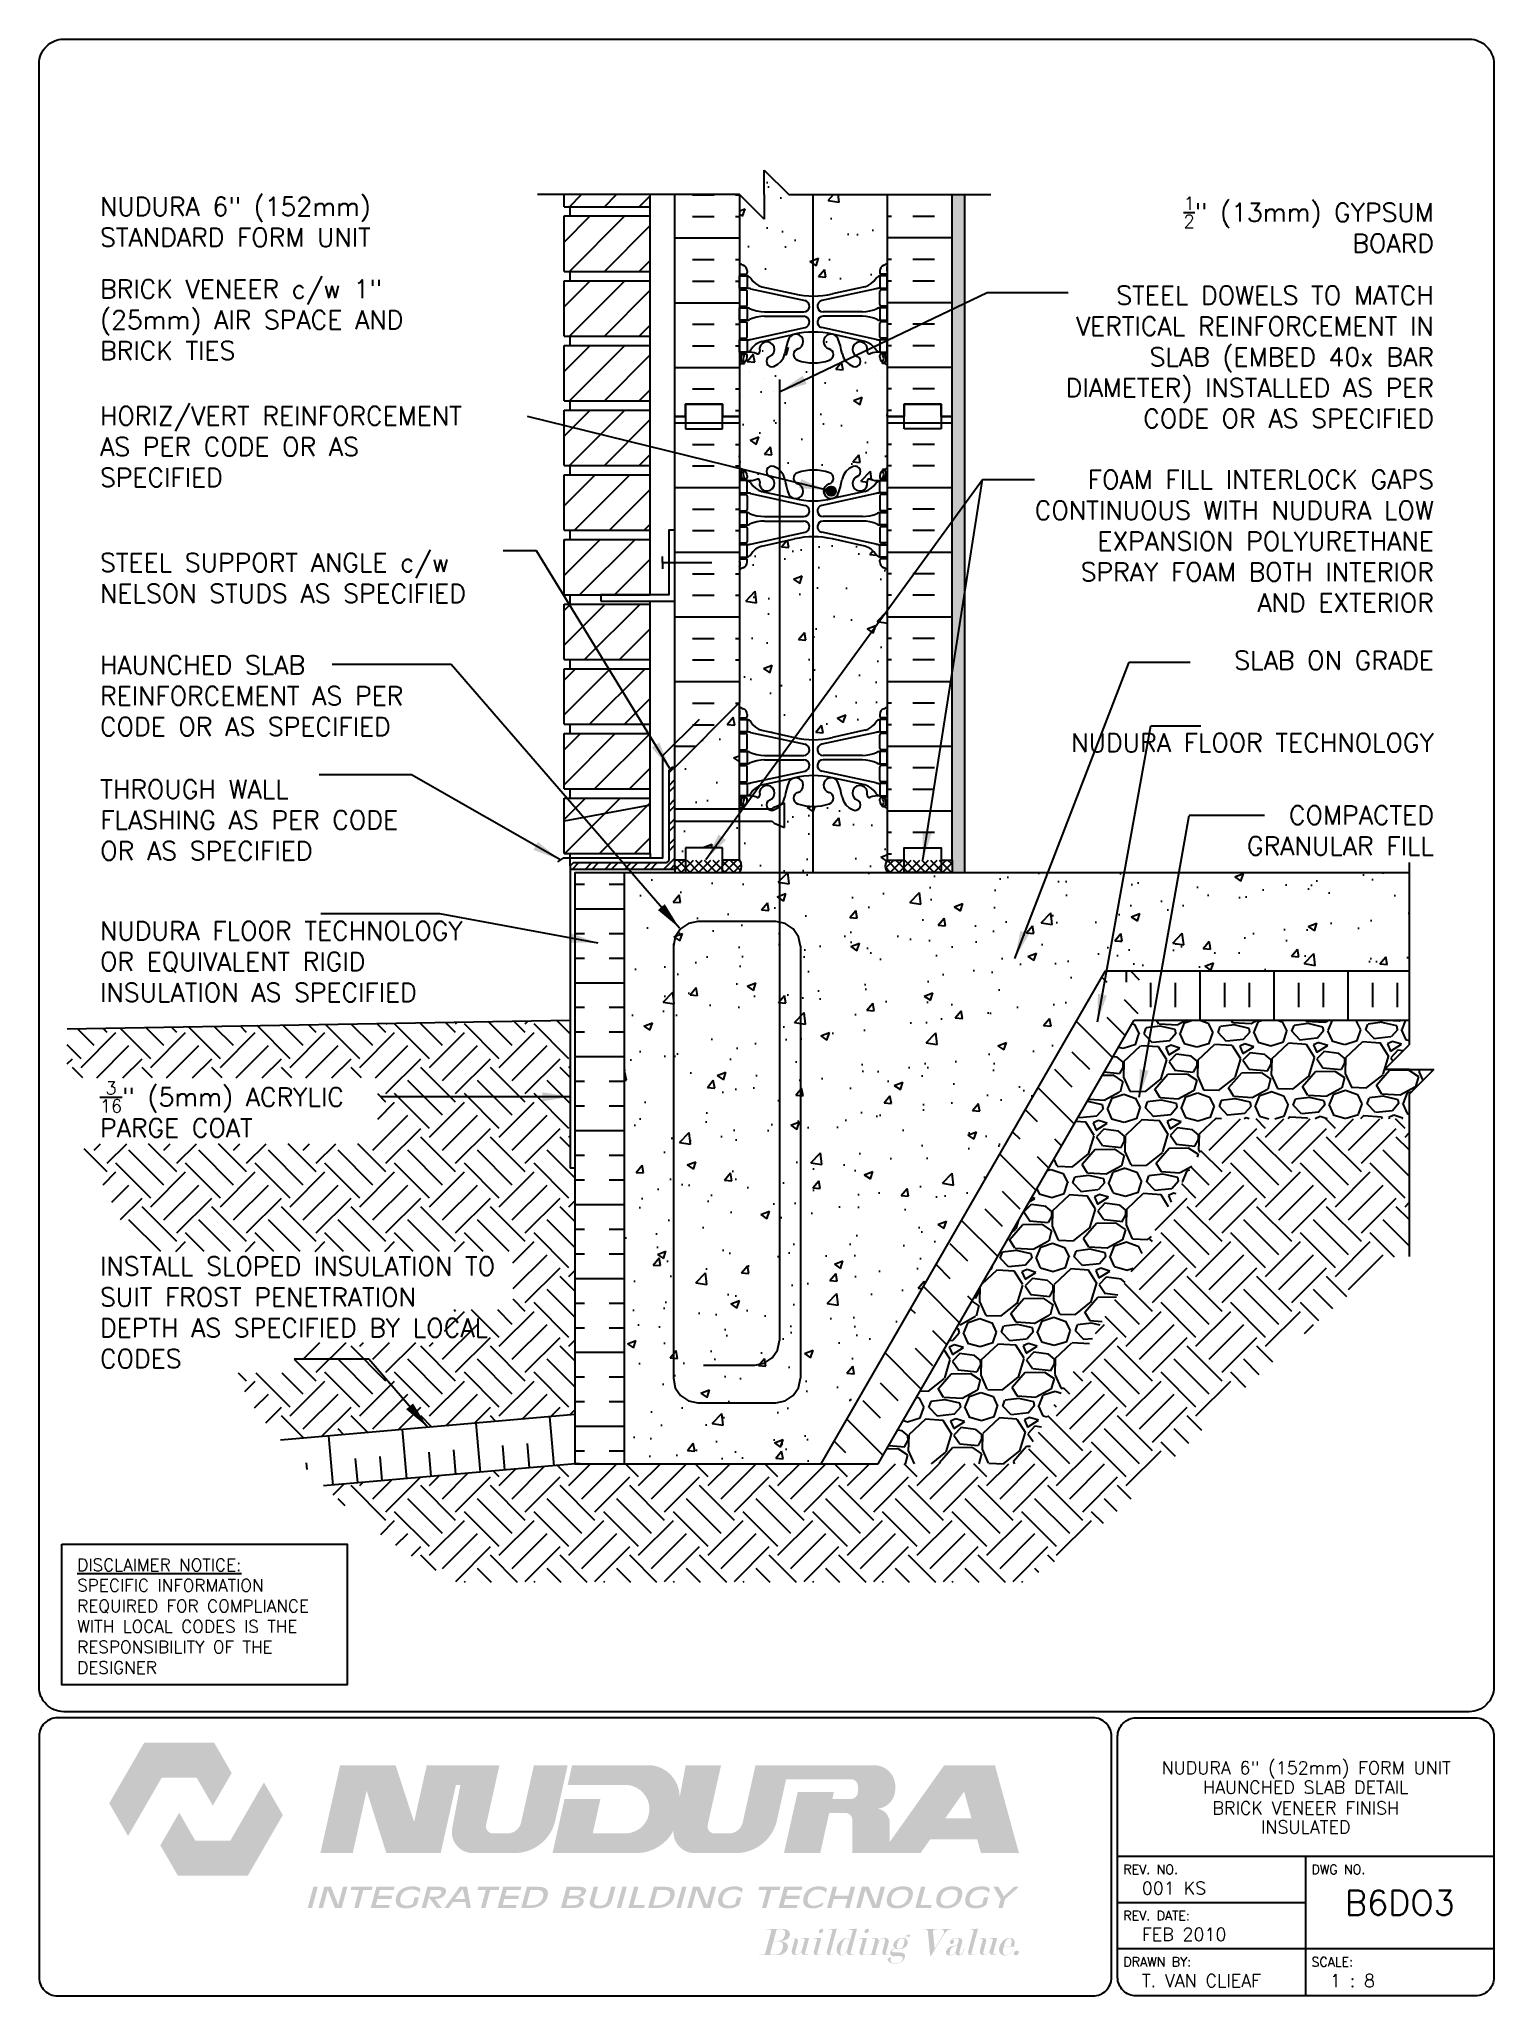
# Paper-space layout 'B6D03' of a CAD drawing. Header units: inches. Extents: x 0.42 to 7.8, y 0.49 to 10.41.
# The model-space entities are those that its viewports show. They can reach past a viewport. Long polylines and large blocks are cut down to what shows.
import ezdxf
from ezdxf.enums import TextEntityAlignment as Align

# ---------------------------------------------------------------- set-up
doc = ezdxf.new("R2010")
doc.units = ezdxf.units.IN
doc.header["$LTSCALE"] = 0.5
doc.header["$MEASUREMENT"] = 0
doc.linetypes.add('DASHED2', pattern=[0.375, 0.25, -0.125])
doc.linetypes.add('HIDDEN2', pattern=[0.1875, 0.125, -0.0625])
for name, color, linetype in [('HATCH', 12, 'Continuous'), ('LINE18', 9, 'Continuous'), ('line25', 2, 'Continuous'), ('LINE3', 3, 'Continuous'), ('LINE50', 5, 'Continuous'), ('LINE9', 9, 'Continuous'), ('LOGO', 7, 'Continuous'), ('TBK_LINE65', 3, 'Continuous'), ('TBK_TEXT', 4, 'Continuous'), ('TEXT', 4, 'Continuous'), ('Web_Edge', 9, 'Continuous')]:
    doc.layers.add(name, color=color, linetype=linetype)
doc.styles.add('DIM', font='romans.shx', dxfattribs={"width": 0.7})
doc.styles.add('ROMANS', font='romans.shx', dxfattribs={"height": 1.125})
doc.dimstyles.new('ext_12', dxfattribs={"dimscale": 12, "dimtxt": 0.09375, "dimasz": 0.09375, "dimexe": 0.09375, "dimexo": 0.0625, "dimgap": 0.0625, "dimtad": 1, "dimdec": 1, "dimzin": 3, "dimdsep": 46, "dimlunit": 4, "dimtxsty": 'DIM', "dimcen": 0.09, "dimdle": 0.09375, "dimclrt": 4, "dimadec": 0, "dimazin": 0, "dimtfac": 1, "dimtdec": 1, "dimtmove": 2, "dimatfit": 3, "dimfxl": 1, "dimfrac": 2, "dimtolj": 1, "dimtzin": 0, "dimarcsym": 0})

psp = doc.layouts.new('B6D03')

# ---------------------------------------------------------------- texts
at = {"layer": 'TBK_TEXT', "color": 7, "style": 'ROMANS'}
for s, p in [('REV. NO.', (5.9215, 1.107)), ('DWG NO.', (6.876, 1.107)), ('REV. DATE:', (5.9215, 0.8726)), ('DRAWN BY:', (5.9215, 0.6382)), ('SCALE:', (6.876, 0.6382))]:
    psp.add_text(s, height=0.04688, dxfattribs=at).set_placement(p)
at = {"layer": 'TEXT', "insert": (0.6134, 2.7065), "char_height": 0.0625, "width": 1.41371, "attachment_point": 1, "style": 'ROMANS'}
psp.add_mtext('{\\Fromans.shx|c1;\\LDISCLAIMER NOTICE:\\l\\PSPECIFIC INFORMATION REQUIRED FOR COMPLIANCE WITH LOCAL CODES IS THE RESPONSIBILITY OF THE DESIGNER}', dxfattribs=at)

msp = doc.modelspace()

# ---------------------------------------------------------------- texts
at = {"layer": 'TEXT', "char_height": 0.75, "style": 'ROMANS'}
for s, insert, width, attachment_point in [('NUDURA 6" (152mm) STANDARD FORM UNIT', (84.56, 55.168), 16.37365, 4), ('\\A1;{\\H0.7x;\\S1/2;}" (13mm) GYPSUM BOARD', (138.703, 55.057), 12.76394, 6), ('BRICK VENEER c/w 1" (25mm) AIR SPACE AND BRICK TIES ', (84.56, 51.198), 16.37365, 4), ('\\A1;STEEL DOWELS TO MATCH VERTICAL REINFORCEMENT IN SLAB (EMBED 40x BAR DIAMETER) INSTALLED AS PER CODE OR AS SPECIFIED', (138.703, 49.691), 16.37365, 6), ('HORIZ/VERT REINFORCEMENT AS PER CODE OR AS SPECIFIED', (84.56, 46.049), 16.37365, 4), ('\\A1;FOAM FILL INTERLOCK GAPS CONTINUOUS WITH NUDURA LOW EXPANSION POLYURETHANE SPRAY FOAM BOTH INTERIOR AND EXTERIOR', (138.703, 42.216), 17.72694, 6), ('STEEL SUPPORT ANGLE c/w NELSON STUDS AS SPECIFIED', (84.56, 40.719), 16.37365, 4), ('HAUNCHED SLAB REINFORCEMENT AS PER CODE OR AS SPECIFIED', (84.56, 35.94), 16.37365, 4), ('\\A1;SLAB ON GRADE', (138.703, 37.38), 16.37365, 6), ('\\A1;NUDURA FLOOR TECHNOLOGY', (138.703, 34.038), 16.37365, 6), ('THROUGH WALL FLASHING AS PER CODE OR AS SPECIFIED', (84.57, 30.899), 13.10039, 4), ('\\A1;COMPACTED \\PGRANULAR FILL', (138.703, 30.472), 16.37365, 6), ('\\A1;NUDURA FLOOR TECHNOLOGY OR EQUIVALENT RIGID INSULATION AS SPECIFIED', (84.56, 25.153), 16.47862, 4), ('\\A1;{\\H0.7x;\\S3/16;}" (5mm) ACRYLIC PARGE COAT', (84.56, 19.159), 11.85836, 4), ('INSTALL SLOPED INSULATION TO SUIT FROST PENETRATION DEPTH AS SPECIFIED BY LOCAL CODES', (84.56, 10.917), 17.47704, 4)]:
    msp.add_mtext(s, dxfattribs=dict(at, insert=insert, width=width, attachment_point=attachment_point))

# ---------------------------------------------------------------- blocks, each defined once
blk = doc.blocks.new('TITLEBLOCK-Tag')
at = {"style": 'ROMANS'}
for tag, height, p in [('TITLE_LINE_1', 0.0625, (0.927, -0.1328)), ('TITLE_LINE_2', 0.0625, (0.9294, -0.2258)), ('CENTRE-LINE-3', 0.0625, (0.927, -0.3246)), ('TITLE_LINE_4', 0.0625, (0.927, -0.4299)), ('TITLE_LINE_5', 0.0625, (0.927, -0.526)), ('DWG', 0.125, (1.4043, -0.9102))]:
    blk.add_attdef(tag, text='', height=height, dxfattribs=at).set_placement(p, align=Align.MIDDLE_CENTER)
for tag, p in [('LATEST_REVISION', (0.0954, -0.8366)), ('REVISION_DATE', (0.0954, -1.071)), ('DRAWN_BY', (0.0954, -1.3053)), ('SCALE', (1.0499, -1.3053))]:
    blk.add_attdef(tag, text='', height=0.0469, dxfattribs=at).set_placement(p, align=Align.MIDDLE_LEFT)

# ---------------------------------------------------------------- hatches: boundary and pattern name
at = {"layer": 'HATCH'}
h = msp.add_hatch(dxfattribs=at)
h.set_pattern_fill('AR-CONC', color=256, scale=0.5)
h.paths.add_polyline_path([(113.49, 56.276), (112.521, 56.276), (111.521, 57.276), (111.521, 56.276), (111.521, 55.276), (110.531, 56.267), (110.521, 56.267), (110.521, 53.495, 0.082415), (110.665, 53.416, -0.317837), (110.831, 53.18), (110.831, 53.113, -0.414214), (110.769, 53.05), (110.721, 53.05), (110.721, 52.98), (110.826, 52.98, -0.188973), (110.982, 52.885, 0.196323), (111.431, 52.539), (112.753, 52.248, 0.055576), (113.492, 52.159)])
h.paths.add_polyline_path([(116.521, 56.276), (113.49, 56.276), (113.492, 52.159, 0.060014), (114.29, 52.248), (115.611, 52.539, 0.196323), (116.061, 52.885, -0.188973), (116.216, 52.98), (116.321, 52.98), (116.321, 53.05), (116.274, 53.05, -0.414214), (116.211, 53.113), (116.211, 53.18, -0.317837), (116.378, 53.416, 0.082415), (116.521, 53.495)])
h.paths.add_polyline_path([(113.493, 49.451, -0.079191), (112.873, 49.559, -0.735593), (112.886, 50.017, 0.955472), (112.747, 50.61), (112.728, 50.606, 0.223253), (112.527, 50.441, 0.053157), (112.362, 49.827, -0.24438), (111.913, 49.306, -1), (111.75, 49.715, 2.182095), (111.34, 49.928, -0.601435), (111.22, 49.823, 0.10046), (110.826, 49.88), (110.721, 49.88), (110.721, 49.81), (110.769, 49.81, -0.414214), (110.831, 49.748), (110.831, 49.68, -0.249069), (110.721, 49.473), (110.721, 49.431), (110.631, 49.431, 0.064398), (110.521, 49.365), (110.521, 47.28), (112.148, 47.28), (112.148, 45.096, -0.146821), (112.362, 44.725, 0.053157), (112.527, 44.111, 0.223253), (112.728, 43.946), (112.747, 43.942, 0.955472), (112.886, 44.536, -0.735593), (112.873, 44.994, -0.079465), (113.495, 45.102)])
h.paths.add_polyline_path([(112.148, 47.28), (110.521, 47.28), (110.521, 47.276), (110.521, 45.187, 0.064398), (110.631, 45.121), (110.721, 45.121), (110.721, 45.079, -0.249069), (110.831, 44.872), (110.831, 44.805, -0.414214), (110.769, 44.742), (110.721, 44.742), (110.721, 44.672), (110.826, 44.672, 0.10046), (111.22, 44.73, -0.601435), (111.34, 44.625, 2.182095), (111.75, 44.838, -1), (111.913, 45.246, -0.09418), (112.148, 45.096)], flags=17)
h.paths.add_polyline_path([(116.521, 47.276), (116.521, 49.365, 0.064398), (116.411, 49.431), (116.321, 49.431), (116.321, 49.473, -0.249069), (116.211, 49.68), (116.211, 49.748, -0.414214), (116.274, 49.81), (116.321, 49.81), (116.321, 49.88), (116.216, 49.88, 0.10046), (115.823, 49.823, -0.601435), (115.703, 49.928, 2.182095), (115.293, 49.715, -1), (115.13, 49.306, -0.24438), (114.681, 49.827, 0.053157), (114.515, 50.441, 0.223253), (114.315, 50.606), (114.296, 50.61, 0.955472), (114.157, 50.017, -0.735593), (114.17, 49.559, -0.082755), (113.521, 49.451, -0.003541), (113.493, 49.451), (113.495, 45.102, -0.003269), (113.521, 45.102, -0.082755), (114.17, 44.994, -0.735593), (114.157, 44.536, 0.955472), (114.296, 43.942), (114.315, 43.946, 0.223253), (114.515, 44.111, 0.053157), (114.681, 44.725, -0.24438), (115.13, 45.246, -1), (115.293, 44.838, 2.182095), (115.703, 44.625, -0.601435), (115.823, 44.73, 0.10046), (116.216, 44.672), (116.321, 44.672), (116.321, 44.742), (116.274, 44.742, -0.414214), (116.211, 44.805), (116.211, 44.872, -0.249069), (116.321, 45.079), (116.321, 45.121), (116.411, 45.121, 0.064398), (116.521, 45.187)])
h.paths.add_polyline_path([(114.427, 44.242, -1), (114.052, 44.242, -1)], flags=16)
h.paths.add_polyline_path([(112.147, 42.171), (111.431, 42.013, 0.196323), (110.982, 41.667, -0.188973), (110.826, 41.572), (110.721, 41.572), (110.721, 41.502), (110.769, 41.502, -0.414214), (110.831, 41.44), (110.831, 41.372, -0.317837), (110.665, 41.137, 0.082415), (110.521, 41.058), (110.521, 35.665), (110.521, 35.495, 0.082415), (110.665, 35.416, -0.317837), (110.831, 35.18), (110.831, 35.113, -0.414214), (110.769, 35.05), (110.721, 35.05), (110.721, 34.98), (110.826, 34.98, -0.188973), (110.982, 34.885, 0.196323), (111.431, 34.539), (112.144, 34.382)])
h.paths.add_polyline_path([(113.497, 42.393, 0.055942), (112.753, 42.304), (112.147, 42.171), (112.144, 34.382), (112.753, 34.248, 0.056251), (113.501, 34.159)])
h.paths.add_polyline_path([(116.521, 41.058, 0.082415), (116.378, 41.137, -0.317837), (116.211, 41.372), (116.211, 41.44, -0.414214), (116.274, 41.502), (116.321, 41.502), (116.321, 41.572), (116.216, 41.572, -0.188973), (116.061, 41.667, 0.196323), (115.611, 42.013), (114.29, 42.304, 0.057795), (113.521, 42.393, 0.001847), (113.497, 42.393), (113.501, 34.159, 0.001539), (113.521, 34.159, 0.057795), (114.29, 34.248), (115.611, 34.539, 0.196323), (116.061, 34.885, -0.188973), (116.216, 34.98), (116.321, 34.98), (116.321, 35.05), (116.274, 35.05, -0.414214), (116.211, 35.113), (116.211, 35.18, -0.317837), (116.378, 35.416, 0.082415), (116.521, 35.495)])
h.paths.add_polyline_path([(112.143, 30.683), (111.923, 30.774), (111.85, 30.848), (110.521, 30.848), (110.521, 29.276, -0.332313), (110.521, 28.776), (112.142, 28.776)])
h.paths.add_polyline_path([(111.75, 31.715, 2.182095), (111.34, 31.928, -0.601435), (111.22, 31.823, 0.10046), (110.826, 31.88), (110.721, 31.88), (110.721, 31.81), (110.769, 31.81, -0.414214), (110.831, 31.748), (110.831, 31.68, -0.249069), (110.721, 31.473), (110.721, 31.431), (110.631, 31.431, 0.064398), (110.521, 31.365), (110.521, 31.348), (111.684, 31.348, -0.554087)])
h.paths.add_polyline_path([(113.502, 31.451, -0.080326), (112.873, 31.559, -0.735593), (112.886, 32.017, 0.955472), (112.747, 32.61), (112.728, 32.606, 0.223253), (112.527, 32.441, 0.053157), (112.362, 31.827, -0.104526), (112.23, 31.548), (112.35, 31.598), (112.35, 30.598), (112.143, 30.683), (112.142, 28.776), (113.503, 28.776)])
h.paths.add_polyline_path([(116.521, 31.365, 0.064398), (116.411, 31.431), (116.321, 31.431), (116.321, 31.473, -0.249069), (116.211, 31.68), (116.211, 31.748, -0.414214), (116.274, 31.81), (116.321, 31.81), (116.321, 31.88), (116.216, 31.88, 0.10046), (115.823, 31.823, -0.601435), (115.703, 31.928, 2.182095), (115.293, 31.715, -1), (115.13, 31.306, -0.24438), (114.681, 31.827, 0.053157), (114.515, 32.441, 0.223253), (114.315, 32.606), (114.296, 32.61, 0.955472), (114.157, 32.017, -0.735593), (114.17, 31.559, -0.082755), (113.521, 31.451, -0.002413), (113.502, 31.451), (113.503, 28.776), (116.521, 28.776, -0.332313), (116.521, 29.276)])
h = msp.add_hatch(dxfattribs=at)
h.set_pattern_fill('AR-SAND', color=256, scale=0.25, style=0)
h.set_pattern_definition([(37.5, (4.0625, 4e-15), (-0.0157483, 0.481706), [0, -0.38, 0, -0.425, 0, -0.40625]), (7.5, (4.0625, 4e-15), (0.4424442, 0.7055365), [0, -0.205, 0, -0.3425, 0, -0.13125]), (327.5, (3.755, 4e-15), (0.7785355, 0.0014148), [0, -0.125, 0, -0.45, 0, -0.5875]), (317.5, (3.755, 4e-15), (0.7515317, 0.219419), [0, -0.0625, 0, -0.295, 0, -0.3375])])
h.paths.add_polyline_path([(119.646, 56.276), (119.146, 56.276), (119.146, 47.276), (119.146, 29.276), (119.146, 28.776), (119.646, 28.776)])
h = msp.add_hatch(dxfattribs=at)
h.set_pattern_fill('INSUL', color=256, scale=7, style=0)
h.set_pattern_definition([(0, (-2815.6401, -367.7333), (0, 2.625), []), (0, (-2815.6401, -366.8583), (0, 2.625), [0.875, -0.875]), (0, (-2815.6401, -365.9833), (0, 2.625), [0.875, -0.875])])
h.paths.add_polyline_path([(107.896, 33.035), (110.521, 35.665), (110.521, 47.276), (109.834, 47.276), (109.834, 47.776), (108.334, 47.776), (108.334, 47.276), (107.896, 47.276)])
h = msp.add_hatch(dxfattribs=at)
h.set_pattern_fill('INSUL', color=256, scale=7, style=0)
h.set_pattern_definition([(180, (3042.683, -367.7333), (0, 2.625), []), (180, (3042.683, -366.8583), (0, 2.625), [0.875, -0.875]), (180, (3042.683, -365.9833), (0, 2.625), [0.875, -0.875])])
h.paths.add_polyline_path([(119.146, 29.276), (118.709, 29.276), (118.709, 29.776), (117.209, 29.776), (117.209, 29.276), (116.521, 29.276), (116.521, 47.276), (117.209, 47.276), (117.209, 47.776), (118.709, 47.776), (118.709, 47.276), (119.146, 47.276)])
h = msp.add_hatch(dxfattribs=at)
h.set_pattern_fill('AR-CONC', color=256, scale=0.5, style=0)
h.paths.add_polyline_path([(110.521, 35.665), (107.896, 33.035), (107.896, 31.348), (110.521, 31.348)])
h = msp.add_hatch(dxfattribs=at)
h.set_pattern_fill('ANSI32', color=256, scale=1.5, style=0)
h.set_pattern_definition([(45, (193.25594, -125.52335), (-0.3977476, 0.3977476), []), (45, (193.5211, -125.52335), (-0.3977476, 0.3977476), [])])
h.paths.add_polyline_path([(107.896, 28.91), (107.896, 33.035), (107.771, 33.035), (107.646, 32.91), (107.646, 29.285, -0.414214), (107.521, 29.16), (103.771, 29.16), (103.646, 29.035), (103.646, 28.91)])
h = msp.add_hatch(dxfattribs=at)
h.set_pattern_fill('AR-CONC', color=256, scale=0.5, style=0)
h.paths.add_polyline_path([(109.834, 29.776), (109.834, 29.276), (110.521, 29.276), (110.521, 30.848), (107.896, 30.848), (107.896, 29.276), (108.334, 29.276), (108.334, 29.776)])
h = msp.add_hatch(dxfattribs=at)
h.set_pattern_fill('INSUL', color=256, scale=8, style=0)
h.set_pattern_definition([(0, (75.221, 12.2973), (0, 3), []), (0, (75.221, 13.2973), (0, 3), [1, -1]), (0, (75.221, 14.2973), (0, 3), [1, -1])])
h.paths.add_polyline_path([(105.834, 28.776), (103.834, 28.776), (103.834, 4.776), (105.834, 4.776)])
h = msp.add_hatch(dxfattribs=at)
h.set_pattern_fill('AR-CONC', color=256, scale=0.5, style=0)
h.paths.add_polyline_path([(125.958, 25.776), (129.868, 25.776), (130.704, 28.776), (109.436, 28.776), (109.437, 26.776), (112.989, 26.776), (112.989, 6.776), (107.834, 6.776), (107.834, 26.776), (109.437, 26.776), (109.436, 28.776), (105.834, 28.776), (105.834, 4.776), (113.834, 4.776)])
h.paths.add_polyline_path([(112.989, 26.776), (107.834, 26.776), (107.834, 6.776), (112.989, 6.776)], flags=17)
h = msp.add_hatch(dxfattribs=at)
h.set_pattern_fill('ANSI37', color=256, scale=2, style=0)
h.set_pattern_definition([(45, (110.2802, 29.13872), (-0.176777, 0.176777), []), (135, (110.2802, 29.13872), (-0.176777, -0.176777), [])])
h.paths.add_polyline_path([(110.521, 29.276), (109.834, 29.276), (109.834, 28.776), (110.521, 28.776, 0.332313)])
h.paths.add_polyline_path([(109.834, 29.276), (108.334, 29.276), (108.334, 28.776), (109.834, 28.776)])
h.paths.add_polyline_path([(108.334, 29.276), (107.896, 29.276), (107.896, 28.91), (107.896, 28.776), (108.334, 28.776)])
h.paths.add_polyline_path([(119.146, 29.276), (118.709, 29.276), (118.709, 28.776), (119.146, 28.776)])
h.paths.add_polyline_path([(117.209, 29.276), (116.521, 29.276, 0.332313), (116.521, 28.776), (117.209, 28.776)])
h.paths.add_polyline_path([(118.709, 29.276), (117.209, 29.276), (117.209, 28.776), (118.709, 28.776)])
h = msp.add_hatch(dxfattribs=at)
h.set_pattern_fill('AR-CONC', color=256, scale=0.5, style=0)
h.paths.add_polyline_path([(137.703, 28.776), (125.958, 28.776), (125.958, 25.776), (137.703, 25.776)])
h = msp.add_hatch(dxfattribs=at)
h.set_pattern_fill('AR-CONC', color=256, scale=0.5, style=0)
h.paths.add_polyline_path([(137.703, 24.776), (137.703, 25.776), (125.958, 25.776), (125.381, 24.776)])
h = msp.add_hatch(dxfattribs=at)
h.set_pattern_fill('INSUL', color=256, scale=8, angle=315, style=0)
h.set_pattern_definition([(315, (75.221, 12.2973), (2.12132, 2.12132), []), (315, (75.9282, 13.0045), (2.12132, 2.12132), [1, -1]), (315, (76.6353, 13.7116), (2.12132, 2.12132), [1, -1])])
h.paths.add_polyline_path([(126.536, 24.776), (125.381, 24.776), (113.834, 4.776), (116.143, 4.776), (127.113, 23.776)])
h = msp.add_hatch(dxfattribs=at)
h.set_pattern_fill('INSUL', color=256, scale=8, angle=90, style=0)
h.set_pattern_definition([(90, (75.221, 11.2973), (-3, 2e-16), []), (90, (74.221, 11.2973), (-3, 2e-16), [1, -1]), (90, (73.221, 11.2973), (-3, 2e-16), [1, -1])])
h.paths.add_polyline_path([(137.703, 24.776), (129.868, 24.776), (129.445, 23.257), (129.312, 22.776), (137.703, 22.776)])
h.paths.add_polyline_path([(129.868, 24.776), (125.958, 24.776), (127.113, 22.776), (129.312, 22.776), (129.445, 23.257)])
h = msp.add_hatch(dxfattribs=at)
h.set_pattern_fill('EARTH', color=256, scale=8, angle=45, style=0)
h.paths.add_polyline_path([(81.185, 21.672), (81.178, 21.68), (81.171, 21.688)])
h.paths.add_polyline_path([(80.741, 22.126), (80.735, 22.132), (80.728, 22.139)])
h.paths.add_polyline_path([(80.768, 22.099), (80.762, 22.106), (80.755, 22.112)])
h.paths.add_polyline_path([(80.714, 22.152), (80.708, 22.158), (80.701, 22.165)])
h.paths.add_polyline_path([(80.796, 22.072), (80.789, 22.079), (80.782, 22.086)])
h.paths.add_polyline_path([(80.687, 22.178), (80.681, 22.184), (80.674, 22.191)])
h.paths.add_polyline_path([(80.823, 22.046), (80.816, 22.052), (80.809, 22.059)])
h.paths.add_polyline_path([(80.661, 22.204), (80.654, 22.21), (80.647, 22.217)])
h.paths.add_polyline_path([(80.85, 22.019), (80.843, 22.025), (80.836, 22.032)])
h.paths.add_polyline_path([(80.634, 22.23), (80.627, 22.236), (80.62, 22.243)])
h.paths.add_polyline_path([(80.877, 21.991), (80.871, 21.998), (80.864, 22.005)])
h.paths.add_polyline_path([(83.229, 22.42), (83.229, 20.438), (95.834, 20.438), (95.834, 17.765), (83.804, 17.765), (83.812, 17.751), (83.839, 17.702), (83.866, 17.653), (83.893, 17.604), (83.92, 17.554), (83.947, 17.504), (83.974, 17.453), (84.002, 17.402), (84.03, 17.351), (84.057, 17.299), (84.085, 17.247), (84.114, 17.194), (84.142, 17.141), (84.17, 17.088), (84.199, 17.034), (84.228, 16.98), (84.256, 16.925), (84.286, 16.87), (84.315, 16.815), (84.344, 16.759), (84.374, 16.702), (84.403, 16.646), (84.433, 16.589), (84.463, 16.531), (84.493, 16.473), (84.524, 16.415), (84.554, 16.356), (84.585, 16.296), (84.615, 16.237), (84.646, 16.177), (84.677, 16.116), (84.709, 16.055), (84.74, 15.993), (84.772, 15.931), (84.804, 15.869), (84.836, 15.806), (84.868, 15.743), (84.9, 15.679), (84.932, 15.615), (84.965, 15.55), (84.998, 15.485), (85.031, 15.42), (85.064, 15.354), (85.097, 15.287), (85.131, 15.22), (85.164, 15.153), (85.198, 15.085), (85.232, 15.016), (85.266, 14.947), (85.301, 14.878), (85.335, 14.808), (85.37, 14.738), (85.405, 14.667), (85.44, 14.596), (85.475, 14.524), (85.511, 14.452), (85.546, 14.379), (85.582, 14.306), (85.618, 14.232), (85.654, 14.158), (85.691, 14.083), (85.727, 14.008), (85.764, 13.932), (85.801, 13.856), (85.838, 13.779), (85.875, 13.702), (85.913, 13.624), (85.951, 13.545), (85.988, 13.467), (86.027, 13.387), (101.309, 13.386), (101.344, 11.019), (98.543, 11.026), (98.547, 9.699), (92.462, 9.695), (92.46, 8.458), (89.876, 8.458), (89.888, 8.443), (89.899, 8.428), (89.91, 8.414), (89.922, 8.4), (89.933, 8.385), (89.944, 8.371), (89.955, 8.357), (89.966, 8.343), (89.977, 8.329), (89.988, 8.315), (89.998, 8.301), (90.009, 8.287), (90.02, 8.274), (90.03, 8.26), (90.04, 8.246), (90.051, 8.233), (90.061, 8.22), (90.071, 8.206), (90.081, 8.193), (90.091, 8.18), (90.101, 8.167), (90.111, 8.154), (90.12, 8.141), (90.13, 8.128), (90.139, 8.115), (90.149, 8.103), (90.158, 8.09), (90.168, 8.077), (90.177, 8.065), (90.186, 8.052), (90.195, 8.04), (90.204, 8.028), (90.213, 8.016), (90.222, 8.004), (90.23, 7.992), (90.239, 7.98), (90.248, 7.968), (90.256, 7.956), (90.265, 7.944), (90.273, 7.933), (90.281, 7.921), (90.29, 7.909), (90.298, 7.898), (90.306, 7.887), (90.314, 7.875), (90.322, 7.864), (90.33, 7.853), (90.338, 7.842), (90.345, 7.831), (90.353, 7.82), (90.361, 7.809), (90.368, 7.798), (90.375, 7.788), (90.383, 7.777), (90.39, 7.766), (90.397, 7.756), (90.405, 7.746), (90.412, 7.735), (90.419, 7.725), (90.426, 7.715), (90.433, 7.705), (90.439, 7.695), (90.446, 7.685), (90.453, 7.675), (90.459, 7.665), (90.466, 7.655), (90.472, 7.645), (90.479, 7.636), (90.485, 7.626), (90.492, 7.617), (90.498, 7.607), (90.504, 7.598), (90.51, 7.589), (90.516, 7.579), (90.522, 7.57), (90.528, 7.561), (90.534, 7.552), (90.54, 7.543), (90.545, 7.534), (90.551, 7.525), (90.557, 7.517), (90.562, 7.508), (90.568, 7.499), (90.573, 7.491), (90.579, 7.483), (90.584, 7.474), (90.589, 7.466), (90.594, 7.458), (90.6, 7.449), (90.605, 7.441), (90.61, 7.433), (90.615, 7.425), (90.62, 7.417), (90.624, 7.41), (90.629, 7.402), (90.634, 7.394), (90.639, 7.386), (90.643, 7.379), (90.648, 7.371), (90.652, 7.364), (90.657, 7.357), (90.661, 7.349), (90.666, 7.342), (90.67, 7.335), (90.674, 7.328), (90.678, 7.321), (90.683, 7.314), (90.687, 7.307), (90.691, 7.3), (90.695, 7.293), (90.699, 7.287), (90.703, 7.28), (90.707, 7.273), (90.71, 7.267), (90.714, 7.26), (90.718, 7.254), (90.721, 7.248), (90.725, 7.242), (90.729, 7.235), (90.732, 7.229), (90.736, 7.223), (90.739, 7.217), (90.742, 7.211), (90.746, 7.205), (90.749, 7.2), (90.752, 7.194), (90.756, 7.188), (90.759, 7.183), (90.762, 7.177), (90.765, 7.172), (90.768, 7.166), (90.771, 7.161), (90.774, 7.156), (90.777, 7.151), (90.78, 7.145), (90.782, 7.14), (90.785, 7.135), (90.788, 7.13), (90.791, 7.125), (90.793, 7.121), (90.796, 7.116), (90.799, 7.111), (90.801, 7.106), (90.804, 7.102), (90.806, 7.097), (90.809, 7.092), (90.811, 7.088), (90.814, 7.083), (90.816, 7.079), (90.819, 7.074), (90.821, 7.07), (90.824, 7.065), (90.827, 7.061), (90.829, 7.056), (90.832, 7.051), (90.834, 7.047), (90.837, 7.042), (90.84, 7.038), (90.843, 7.033), (90.845, 7.028), (90.848, 7.023), (90.851, 7.019), (90.854, 7.014), (90.857, 7.009), (90.86, 7.004), (90.863, 6.999), (90.866, 6.994), (90.87, 6.989), (90.873, 6.984), (90.877, 6.978), (90.88, 6.973), (90.884, 6.967), (90.887, 6.962), (90.891, 6.956), (90.895, 6.95), (90.899, 6.945), (90.903, 6.939), (90.907, 6.932), (90.912, 6.926), (90.916, 6.92), (90.921, 6.913), (90.925, 6.907), (90.93, 6.9), (90.935, 6.893), (90.94, 6.886), (90.945, 6.879), (90.951, 6.872), (90.956, 6.864), (90.962, 6.856), (90.968, 6.849), (90.974, 6.841), (90.98, 6.832), (90.986, 6.824), (90.993, 6.815), (91, 6.807), (91.006, 6.798), (91.013, 6.788), (91.021, 6.779), (91.028, 6.77), (91.036, 6.76), (91.043, 6.75), (91.052, 6.74), (91.06, 6.729), (91.068, 6.718), (91.077, 6.707), (91.086, 6.696), (91.095, 6.685), (91.104, 6.673), (91.114, 6.661), (91.123, 6.649), (91.133, 6.637), (91.144, 6.624), (91.154, 6.611), (91.165, 6.598), (91.176, 6.584), (91.187, 6.57), (91.198, 6.556), (91.21, 6.542), (91.222, 6.527), (91.235, 6.512), (91.247, 6.497), (91.26, 6.481), (91.273, 6.465), (91.286, 6.449), (91.3, 6.432), (91.314, 6.415), (91.328, 6.398), (91.343, 6.38), (91.358, 6.362), (91.373, 6.344), (91.389, 6.326), (91.405, 6.306), (91.421, 6.287), (91.437, 6.267), (91.454, 6.247), (91.471, 6.227), (91.489, 6.206), (91.506, 6.185), (91.525, 6.163), (91.543, 6.141), (91.562, 6.119), (91.581, 6.096), (91.601, 6.072), (91.621, 6.049), (91.641, 6.025), (91.661, 6), (91.682, 5.975), (91.704, 5.95), (91.726, 5.924), (91.748, 5.898), (91.77, 5.871), (91.793, 5.844), (91.817, 5.817), (91.84, 5.789), (91.865, 5.76), (91.889, 5.731), (103.834, 6.776), (103.834, 16.776), (103.646, 16.776), (103.646, 22.776)])
h.paths.add_polyline_path([(80.905, 21.964), (80.898, 21.971), (80.891, 21.978)])
h.paths.add_polyline_path([(82.187, 20.421), (82.18, 20.432), (82.187, 20.421)])
h.paths.add_polyline_path([(80.932, 21.936), (80.925, 21.943), (80.918, 21.95)])
h.paths.add_polyline_path([(81.443, 21.384), (81.435, 21.392), (81.451, 21.375)])
h.paths.add_polyline_path([(80.96, 21.908), (80.953, 21.915), (80.946, 21.922)])
h.paths.add_polyline_path([(81.413, 21.419), (81.405, 21.427), (81.42, 21.41)])
h.paths.add_polyline_path([(80.988, 21.88), (80.981, 21.887), (80.974, 21.894)])
h.paths.add_polyline_path([(81.383, 21.453), (81.375, 21.462), (81.39, 21.444)])
h.paths.add_polyline_path([(81.015, 21.851), (81.009, 21.858), (81.002, 21.866)])
h.paths.add_polyline_path([(81.353, 21.487), (81.346, 21.495), (81.36, 21.478)])
h.paths.add_polyline_path([(81.043, 21.822), (81.036, 21.829), (81.029, 21.837)])
h.paths.add_polyline_path([(81.323, 21.52), (81.316, 21.529), (81.331, 21.512)])
h.paths.add_polyline_path([(81.071, 21.793), (81.065, 21.8), (81.057, 21.808)])
h.paths.add_polyline_path([(81.294, 21.553), (81.287, 21.561), (81.301, 21.545)])
h.paths.add_polyline_path([(81.1, 21.763), (81.093, 21.771), (81.086, 21.778)])
h.paths.add_polyline_path([(81.265, 21.585), (81.257, 21.594), (81.272, 21.577)])
h.paths.add_polyline_path([(81.128, 21.733), (81.121, 21.741), (81.114, 21.748)])
h.paths.add_polyline_path([(81.236, 21.617), (81.228, 21.625), (81.243, 21.61)])
h.paths.add_polyline_path([(81.157, 21.703), (81.149, 21.711), (81.142, 21.718)])
h.paths.add_polyline_path([(81.214, 21.641), (81.207, 21.649), (81.2, 21.657)])
h = msp.add_hatch(dxfattribs=at)
h.set_pattern_fill('GRAVEL', color=256, scale=3, angle=1, style=0)
h.set_pattern_definition([(229.0128, (77.32844, 15.33458), (-23.5251243, -27.41474946), [0.40361, -39.95726]), (185.9697, (77.06372, 15.02992), (35.94216342, 3.6278037), [0.692604, -68.567775]), (133.5104, (76.37487, 14.95789), (30.5713329, -32.47142825), [0.48836, -48.3481]), (268.2737, (75.21814, 14.18758), (1.95238674, 60.0432196), [0.630714, -62.440674]), (293.8337, (75.19914, 13.55715), (-15.62603158, 35.73271965), [0.618465, -61.22812]), (358.2737, (75.44905, 12.99143), (-60.0432196, 1.95238674), [0.630714, -62.440674]), (38.6942, (76.07948, 12.97243), (-38.47051045, -30.67604631), [0.83409, -82.57455]), (73.2553, (76.73047, 13.49387), (19.84497525, 66.35643767), [0.787464, -77.95896]), (122.4296, (76.95735, 14.24794), (-24.67701297, 38.57518704), [0.63285, -62.65222]), (176.2364, (76.61797, 14.7821), (33.0473336, -2.4235882), [0.7225, -35.40229]), (223.3974, (75.89704, 14.82953), (-35.41861008, -33.6232372), [0.934344, -92.500125]), (139.8141, (78.1882, 14.20942), (-21.3109536, 17.6307498), [0.3189, -31.57153]), (172.4692, (77.94458, 14.4152), (39.09876982, -5.31846614), [0.60671, -60.06453]), (226, (77.343, 14.4947), (0.05236, -2.999544), [0.42426, -3.81838]), (204.1986, (77.12685, 14.851), (14.893, 6.2608762), [0.22847, -22.61885]), (292.8014, (76.91845, 14.75734), (-3.1566145, 8.946273), [0.32311, -15.83239]), (31.9638, (77.04367, 14.4595), (8.8939088, 6.156165), [0.52479, -16.96807]), (162.5651, (77.4889, 14.7373), (6.051445, -2.894824), [0.37947, -9.10736]), (17.3895, (75.17872, 14.72697), (29.83836617, 9.5221797), [0.5316, -52.628535]), (71.3462, (75.68602, 14.88585), (-11.42222856, -33.204409), [0.44598, -44.15222]), (294.1986, (77.4784, 15.3372), (-6.2608762, 14.893), [0.45694, -22.39037]), (344.6105, (77.66572, 14.9204), (-30.15250873, 8.4750351), [0.5316, -52.628535]), (340.444, (75.21118, 12.86726), (-15.1024352, 5.737288), [0.51264, -25.11937]), (295.7751, (75.69425, 12.69566), (-15.5736216, 32.7331985), [0.42953, -42.52393]), (67.8014, (77.56077, 12.3382), (5.737304, 15.1024291), [0.45694, -22.39037]), (18.354, (77.73341, 12.76126), (-38.7846376, -12.6787998), [0.50289, -49.78627]), (70.444, (76.091, 12.31253), (-5.737288, -15.1024352), [0.25632, -25.37569]), (102.3099, (77.3808, 12.33504), (-3.208965, 11.9458175), [0.15297, -15.14409]), (166.9638, (77.3482, 12.4845), (9.050988, -2.8424656), [0.61847, -11.75085]), (187.009, (76.74566, 12.624), (29.94307292, 3.5231132), [0.57315, -56.74177]), (304.6901, (77.0484, 14.1895), (-3.104262, 5.946728), [0.43267, -10.38399]), (354.1572, (77.29463, 13.83377), (51.0969454, -5.10903747), [0.75538, -74.78269]), (61.9454, (78.04608, 13.75687), (-11.6316719, -21.2062316), [0.30887, -30.57802]), (91, (78.1913, 14.0294), (-3.0519, 2.94719), [0.18, -2.82]), (121.2564, (76.6841, 12.71294), (12.3646577, -20.78738036), [0.41677, -41.26056]), (49.0128, (76.46785, 13.06922), (23.5251243, 27.41474946), [0.80722, -39.55366]), (1, (76.9973, 13.6786), (2.94719, 3.0519), [0.78, -2.22]), (326.3048, (77.77717, 13.69217), (-30.3619146, 20.47325553), [0.47434, -46.95982]), (255.0546, (78.17183, 13.429), (-2.790114, -12.05053), [0.43681, -21.40352]), (208.646, (78.05917, 13.00698), (-56.46773345, -30.99024094), [0.711195, -70.40842]), (176.4261, (77.43503, 12.66604), (-39.04641873, 2.3188836), [0.7524, -74.48722])])
h.paths.add_polyline_path([(137.703, 22.776), (126.536, 22.776), (116.143, 4.776), (121.917, 4.776), (130, 18.776), (137.703, 18.776), (137.703, 19.776), (138.703, 20.776), (136.703, 20.776), (137.703, 21.776)])
h = msp.add_hatch(dxfattribs=at)
h.set_pattern_fill('EARTH', color=256, scale=8, angle=45, style=0)
h.paths.add_polyline_path([(99.089, -0.04), (122.038, -0.04), (122.101, -0.002), (122.267, 0.101), (122.431, 0.205), (122.595, 0.311), (122.758, 0.418), (122.92, 0.527), (123.081, 0.638), (123.241, 0.749), (123.4, 0.863), (123.559, 0.977), (123.716, 1.093), (123.873, 1.21), (124.029, 1.328), (124.185, 1.448), (124.339, 1.569), (124.493, 1.691), (124.646, 1.814), (124.799, 1.938), (124.95, 2.063), (125.101, 2.189), (125.252, 2.317), (125.402, 2.445), (125.551, 2.574), (125.7, 2.704), (125.848, 2.834), (125.996, 2.966), (126.144, 3.098), (126.29, 3.231), (126.437, 3.365), (126.583, 3.5), (126.728, 3.635), (126.874, 3.771), (127.018, 3.907), (127.163, 4.044), (127.307, 4.181), (127.451, 4.319), (127.595, 4.457), (127.738, 4.596), (127.881, 4.735), (128.024, 4.874), (128.167, 5.014), (128.309, 5.154), (128.452, 5.294), (128.594, 5.434), (128.736, 5.574), (128.878, 5.715), (129.02, 5.856), (129.162, 5.997), (129.304, 6.137), (129.446, 6.278), (129.588, 6.419), (129.73, 6.559), (129.872, 6.7), (130.014, 6.84), (130.157, 6.981), (130.299, 7.121), (130.442, 7.26), (130.584, 7.4), (130.727, 7.539), (130.87, 7.678), (131.014, 7.816), (131.157, 7.954), (131.301, 8.092), (131.446, 8.229), (131.59, 8.365), (131.735, 8.502), (131.88, 8.637), (132.025, 8.772), (132.171, 8.907), (132.317, 9.041), (132.463, 9.175), (132.61, 9.308), (132.756, 9.441), (132.903, 9.573), (133.05, 9.706), (133.198, 9.837), (133.346, 9.968), (133.494, 10.099), (133.642, 10.23), (133.79, 10.36), (133.939, 10.49), (134.087, 10.62), (134.236, 10.749), (134.386, 10.878), (134.535, 11.006), (134.684, 11.134), (134.834, 11.262), (134.984, 11.39), (135.134, 11.518), (135.284, 11.645), (135.434, 11.772), (135.585, 11.899), (135.735, 12.025), (135.886, 12.151), (136.037, 12.278), (136.188, 12.404), (136.339, 12.529), (136.49, 12.655), (136.641, 12.78), (136.793, 12.905), (136.944, 13.031), (137.096, 13.156), (137.247, 13.28), (137.399, 13.405), (137.551, 13.53), (137.703, 13.654), (137.703, 18.776), (130, 18.776), (121.917, 4.776), (103.921, 4.776), (93.633, 3.876), (93.777, 3.739), (93.922, 3.603), (94.068, 3.468), (94.216, 3.334), (94.365, 3.202), (94.514, 3.071), (94.665, 2.94), (94.818, 2.811), (94.971, 2.684), (95.125, 2.557), (95.281, 2.432), (95.438, 2.308), (95.596, 2.185), (95.755, 2.064), (95.915, 1.944), (96.076, 1.825), (96.239, 1.707), (96.402, 1.591), (96.567, 1.476), (96.733, 1.362), (96.9, 1.25), (97.068, 1.139), (97.237, 1.029), (97.407, 0.921), (97.579, 0.814), (97.751, 0.709), (97.925, 0.605), (98.1, 0.502), (98.276, 0.401), (98.452, 0.302), (98.631, 0.203), (98.81, 0.107), (98.99, 0.011)])
h = msp.add_hatch(dxfattribs=at)
h.set_pattern_fill('INSUL', color=256, scale=8, angle=95, style=0)
h.set_pattern_definition([(95, (75.221, 12.2973), (-2.98858, -0.26147), []), (95, (74.225, 12.2102), (-2.98858, -0.26147), [1, -1]), (95, (73.2287, 12.123), (-2.98858, -0.26147), [1, -1])])
h.paths.add_polyline_path([(91.889, 5.731), (92.099, 5.487), (92.327, 5.228), (92.559, 4.972), (92.795, 4.72), (93.035, 4.47), (93.277, 4.224), (93.524, 3.981), (93.633, 3.876), (103.834, 4.769), (103.834, 6.776)])
at = {"layer": 'LINE3'}
msp.add_hatch(color=256, dxfattribs=at).paths.add_polyline_path([(114.052, 44.242, 1), (114.427, 44.242, 1)])

# ---------------------------------------------------------------- linework, layer by layer
at = {"layer": 'HATCH'}
for p, q in [((103.621, 55.785), (104.112, 56.276)), ((105.035, 55.785), (105.526, 56.276)), ((106.449, 55.785), (106.896, 56.232)), ((108.61, 56.267), (109.485, 56.267)), ((110.36, 56.267), (110.521, 56.267)), ((116.683, 56.267), (116.521, 56.267)), ((118.433, 56.267), (117.558, 56.267)), ((103.396, 54.35), (104.457, 55.41)), ((103.621, 53.16), (105.871, 55.41)), ((105.035, 53.16), (106.896, 55.022)), ((108.61, 55.392), (109.485, 55.392)), ((110.36, 55.392), (110.521, 55.392)), ((116.683, 55.392), (116.521, 55.392)), ((118.433, 55.392), (117.558, 55.392)), ((107.896, 54.517), (110.521, 54.517)), ((119.146, 54.517), (116.521, 54.517)), ((106.449, 53.16), (106.896, 53.607)), ((108.61, 53.642), (109.485, 53.642)), ((110.36, 53.642), (110.521, 53.642)), ((116.683, 53.642), (116.521, 53.642)), ((118.433, 53.642), (117.558, 53.642)), ((103.396, 51.725), (104.457, 52.785)), ((103.621, 50.535), (105.871, 52.785)), ((108.61, 52.767), (109.485, 52.767)), ((110.36, 52.767), (110.521, 52.767)), ((116.683, 52.767), (116.521, 52.767)), ((118.433, 52.767), (117.558, 52.767)), ((105.035, 50.535), (106.896, 52.397)), ((107.896, 51.892), (110.521, 51.892)), ((119.146, 51.892), (116.521, 51.892)), ((106.449, 50.535), (106.896, 50.982)), ((108.61, 51.017), (109.485, 51.017)), ((110.36, 51.017), (110.521, 51.017)), ((116.683, 51.017), (116.521, 51.017)), ((118.433, 51.017), (117.558, 51.017)), ((103.396, 49.1), (104.457, 50.16)), ((103.621, 47.91), (105.871, 50.16)), ((108.61, 50.142), (109.485, 50.142)), ((110.36, 50.142), (110.521, 50.142)), ((116.683, 50.142), (116.521, 50.142)), ((118.433, 50.142), (117.558, 50.142)), ((105.035, 47.91), (106.896, 49.772)), ((107.896, 49.267), (110.521, 49.267)), ((112.558, 49.647), (112.558, 49.647)), ((119.146, 49.267), (116.521, 49.267)), ((110.943, 49.088), (110.943, 49.088)), ((111.55, 48.832), (111.55, 48.832)), ((113.211, 48.643), (113.211, 48.643)), ((116.127, 49.143), (116.127, 49.143)), ((116.282, 48.863), (116.282, 48.863)), ((106.449, 47.91), (106.896, 48.357)), ((108.61, 48.392), (109.485, 48.392)), ((110.36, 48.392), (110.521, 48.392)), ((110.656, 48.113), (110.656, 48.113)), ((111.908, 48.278), (111.908, 48.278)), ((116.683, 48.392), (116.521, 48.392)), ((118.433, 48.392), (117.558, 48.392)), ((103.396, 46.475), (104.457, 47.535)), ((103.621, 45.285), (105.871, 47.535)), ((105.035, 45.285), (106.896, 47.147)), ((110.36, 47.517), (110.521, 47.517)), ((116.683, 47.517), (116.521, 47.517)), ((106.449, 45.285), (106.896, 45.732)), ((103.396, 43.647), (104.66, 44.91)), ((103.824, 42.66), (106.074, 44.91)), ((105.238, 42.66), (106.896, 44.318)), ((106.653, 42.66), (106.896, 42.904)), ((103.396, 42.232), (103.449, 42.285)), ((103.396, 40.818), (104.863, 42.285)), ((104.028, 40.035), (106.278, 42.285)), ((105.442, 40.035), (106.896, 41.49)), ((106.856, 40.035), (106.896, 40.075)), ((103.396, 39.404), (103.653, 39.66)), ((103.396, 37.99), (105.067, 39.66)), ((104.231, 37.41), (106.481, 39.66)), ((105.645, 37.41), (106.896, 38.661)), ((103.396, 36.575), (103.856, 37.035)), ((103.396, 35.161), (105.27, 37.035)), ((104.435, 34.785), (106.685, 37.035)), ((105.849, 34.785), (106.896, 35.833)), ((103.396, 33.747), (104.06, 34.41)), ((103.396, 32.333), (105.474, 34.41)), ((104.638, 32.16), (106.888, 34.41)), ((106.052, 32.16), (106.896, 33.004)), ((103.396, 30.919), (104.263, 31.785)), ((103.427, 29.535), (105.677, 31.785)), ((104.841, 29.535), (106.896, 31.59)), ((106.256, 29.535), (106.896, 30.176)), ((107.896, 28.91), (107.896, 28.776)), ((107.896, 28.776), (109.896, 28.776)), ((103.834, 4.776), (105.834, 4.776))]:
    msp.add_line(p, q, dxfattribs=at)
for centre, start, end in [((110.187, 29.026), 323.23535, 36.76465), ((116.856, 29.026), 143.23535, 216.76465)]:
    msp.add_arc(centre, 0.418, start, end, dxfattribs=at)
at = {"layer": 'LINE18', "linetype": 'HIDDEN2'}
for p, q in [((107.896, 31.348), (111.85, 31.348)), ((111.85, 31.348), (111.923, 31.421)), ((111.923, 31.421), (112.35, 31.598)), ((112.35, 30.598), (112.35, 31.598)), ((107.896, 30.848), (111.85, 30.848)), ((111.85, 30.848), (111.923, 30.774)), ((111.923, 30.774), (112.35, 30.598))]:
    msp.add_line(p, q, dxfattribs=at)
at = {"layer": 'LINE18'}
msp.add_line((106.896, 29.535), (106.896, 29.365), dxfattribs=at)
at = {"layer": 'line25'}
for p, q in [((103.396, 55.785), (103.396, 56.276)), ((103.396, 55.785), (106.896, 55.785)), ((103.646, 55.41), (103.646, 55.785)), ((106.896, 40.035), (106.896, 56.276)), ((110.521, 56.276), (110.521, 47.276)), ((116.521, 47.276), (116.521, 56.276)), ((103.396, 55.41), (106.896, 55.41)), ((103.396, 53.16), (103.396, 55.41)), ((103.396, 53.16), (106.896, 53.16)), ((103.396, 52.785), (106.896, 52.785)), ((103.396, 50.535), (103.396, 52.785)), ((103.646, 52.785), (103.646, 53.16)), ((103.396, 50.535), (106.896, 50.535)), ((103.396, 50.16), (106.896, 50.16)), ((103.396, 47.91), (103.396, 50.16)), ((103.646, 50.16), (103.646, 50.535)), ((103.396, 47.91), (106.896, 47.91)), ((103.646, 47.535), (103.646, 47.91)), ((103.396, 47.535), (106.896, 47.535)), ((103.396, 45.285), (103.396, 47.535)), ((110.521, 47.276), (110.521, 35.665)), ((116.521, 29.276), (116.521, 47.276)), ((103.396, 45.285), (106.896, 45.285)), ((103.646, 44.91), (103.646, 45.285)), ((103.396, 44.91), (106.896, 44.91)), ((103.396, 42.66), (103.396, 44.91)), ((103.396, 42.66), (106.896, 42.66)), ((103.396, 42.285), (106.896, 42.285)), ((103.396, 40.035), (103.396, 42.285)), ((103.646, 42.285), (103.646, 42.66)), ((103.396, 40.035), (106.896, 40.035)), ((103.646, 39.66), (103.646, 40.035)), ((106.896, 39.66), (106.896, 39.785)), ((103.396, 39.66), (106.896, 39.66)), ((103.396, 37.41), (103.396, 39.66)), ((106.896, 29.535), (106.896, 39.66)), ((103.396, 37.41), (106.896, 37.41)), ((103.646, 37.035), (103.646, 37.41)), ((103.396, 37.035), (106.896, 37.035)), ((103.396, 34.785), (103.396, 37.035)), ((107.896, 33.035), (110.521, 35.665)), ((103.396, 34.785), (106.896, 34.785)), ((103.396, 34.41), (106.896, 34.41)), ((103.396, 32.16), (103.396, 34.41)), ((103.646, 34.41), (103.646, 34.785)), ((103.396, 32.16), (106.896, 32.16)), ((103.396, 29.535), (103.396, 31.785)), ((103.396, 31.785), (106.896, 31.785)), ((103.646, 31.785), (103.646, 32.16)), ((103.396, 29.535), (106.896, 29.535)), ((103.646, 29.035), (103.646, 29.535)), ((103.834, 28.776), (103.834, 4.776)), ((103.834, 28.776), (105.834, 28.776)), ((116.143, 4.776), (126.536, 22.776)), ((126.536, 22.776), (137.703, 22.776)), ((103.834, 6.776), (91.889, 5.731)), ((104.008, 4.784), (93.633, 3.876)), ((103.834, 4.776), (105.834, 4.776)), ((113.834, 4.776), (116.143, 4.776))]:
    msp.add_line(p, q, dxfattribs=at)
at = {"layer": 'LINE3'}
for p, q in [((113.49, 56.276), (113.503, 28.776)), ((112.149, 48.776), (112.137, 9.776)), ((111.989, 26.776), (108.834, 26.776)), ((107.834, 25.776), (107.834, 8.249)), ((112.989, 25.776), (112.989, 8.249)), ((109.053, 8.776), (111.137, 8.776)), ((108.834, 7.249), (111.989, 7.249))]:
    msp.add_line(p, q, dxfattribs=at)
msp.add_circle((114.24, 44.242), 0.188, dxfattribs=at)
for centre, start, end in [((108.834, 25.776), 90, 180), ((111.989, 25.776), 0, 90), ((111.137, 9.776), 270, 359.98107), ((108.834, 8.249), 180, 270), ((111.989, 8.249), 270, 0)]:
    msp.add_arc(centre, 1, start, end, dxfattribs=at)
at = {"layer": 'LINE50'}
for p, q in [((107.896, 47.276), (107.896, 56.276)), ((119.146, 47.276), (119.146, 56.276)), ((107.896, 29.276), (107.896, 47.276)), ((119.146, 29.276), (119.146, 47.276)), ((105.834, 28.776), (105.834, 4.776)), ((105.834, 28.776), (137.703, 28.776)), ((113.834, 4.776), (125.381, 24.776)), ((125.381, 24.776), (137.703, 24.776)), ((83.229, 22.42), (103.646, 22.776)), ((105.834, 4.776), (113.834, 4.776))]:
    msp.add_line(p, q, dxfattribs=at)
at = {"layer": 'LINE50', "color": 12, "linetype": 'HIDDEN2'}
msp.add_line((110.521, 29.276), (110.521, 35.665), dxfattribs=at)
at = {"layer": 'LINE50'}
for points in [[(110.521, 47.276), (109.834, 47.276), (109.834, 47.776), (108.334, 47.776), (108.334, 47.276), (107.896, 47.276)], [(107.896, 47.276), (108.334, 47.276), (108.334, 47.776), (109.834, 47.776), (109.834, 47.276), (110.521, 47.276)], [(116.521, 47.276), (117.209, 47.276), (117.209, 47.776), (118.709, 47.776), (118.709, 47.276), (119.146, 47.276)], [(119.146, 47.276), (118.709, 47.276), (118.709, 47.776), (117.209, 47.776), (117.209, 47.276), (116.521, 47.276)], [(116.521, 29.276), (117.209, 29.276), (117.209, 29.776), (118.709, 29.776), (118.709, 29.276), (119.146, 29.276)]]:
    msp.add_lwpolyline(points, dxfattribs=at)
at = {"layer": 'LINE50', "color": 12, "linetype": 'HIDDEN2'}
msp.add_lwpolyline([(110.521, 29.276), (109.834, 29.276), (109.834, 29.776), (108.334, 29.776), (108.334, 29.276), (107.896, 29.276)], dxfattribs=at)
at = {"layer": 'LINE9'}
for p, q in [((111.521, 56.276), (111.521, 57.276)), ((111.521, 57.276), (112.521, 56.276)), ((110.521, 56.276), (102.316, 56.276)), ((111.521, 55.276), (110.521, 56.276)), ((111.521, 56.276), (111.521, 55.276)), ((112.521, 56.276), (120.727, 56.276)), ((119.646, 56.276), (119.646, 28.776)), ((103.646, 28.91), (103.646, 16.776)), ((107.709, 28.776), (107.896, 28.776)), ((119.146, 29.276), (119.146, 28.776)), ((137.703, 29.174), (137.703, 21.776)), ((136.703, 20.776), (137.703, 21.776)), ((137.703, 20.776), (136.703, 20.776)), ((137.703, 20.776), (138.703, 20.776)), ((138.703, 20.776), (137.703, 19.776)), ((137.703, 19.776), (137.703, 13.19)), ((103.834, 16.776), (103.646, 16.776))]:
    msp.add_line(p, q, dxfattribs=at)
at = {"layer": 'LINE9', "linetype": 'Continuous'}
for q in [(107.396, 41.598), (107.396, 41.098), (109.396, 41.348)]:
    msp.add_line((107.396, 41.348), q, dxfattribs=at)
at = {"layer": 'LINE9', "linetype": 'DASHED2'}
msp.add_line((106.896, 31.501), (103.396, 30.853), dxfattribs=at)
at = {"layer": 'LINE9', "linetype": 'DASHED2', "ltscale": 0.15}
for points in [[(108.334, 47.276), (108.334, 47.276), (108.334, 46.776), (109.834, 46.776), (109.834, 47.276), (109.834, 47.276)], [(118.709, 47.276), (118.709, 47.276), (118.709, 46.776), (117.209, 46.776), (117.209, 47.276), (117.209, 47.276)], [(118.709, 29.276), (118.709, 29.276), (118.709, 28.776), (117.209, 28.776), (117.209, 29.276), (117.209, 29.276)]]:
    msp.add_lwpolyline(points, dxfattribs=at)
at = {"layer": 'LINE9'}
msp.add_lwpolyline([(104.896, 39.785), (107.896, 39.785), (107.896, 42.66), (107.646, 42.66), (107.646, 40.035), (104.896, 40.035)], close=True, dxfattribs=at)
msp.add_lwpolyline([(103.146, 29.197), (103.389, 29.365), (107.413, 29.365), (107.413, 33.515), (108.896, 34.998)], dxfattribs=at)
at = {"layer": 'LINE9', "color": 9}
msp.add_lwpolyline([(107.896, 33.035), (107.771, 33.035), (107.646, 32.91), (107.646, 29.285, -0.414214), (107.521, 29.16), (103.771, 29.16), (103.646, 29.035), (103.646, 28.91), (107.896, 28.91)], format="xyb", close=True, dxfattribs=at)
at = {"layer": 'LINE9', "color": 12, "linetype": 'HIDDEN2', "ltscale": 0.15}
msp.add_lwpolyline([(108.334, 29.276), (108.334, 29.276), (108.334, 28.776), (109.834, 28.776), (109.834, 29.276), (109.834, 29.276)], dxfattribs=at)
at = {"layer": 'TEXT'}
msp.add_line((131.833, 31.078), (128.768, 31.078), dxfattribs=at)
for points in [[(108.966, 55.643, 0, 0.36, 0), (107.886, 55.643, 0, 0, 0), (97.089, 55.643, 0, 0, 0)], [(119.694, 55.567, 0, 0.36, 0), (120.774, 55.567, 0, 0, 0), (126.847, 55.567, 0, 0, 0)], [(104.263, 52.358, 0, 0.36, 0), (103.183, 52.358, 0, 0, 0), (97.978, 52.358, 0, 0, 0)], [(113.449, 47.28, 0, 0.36, 0), (112.369, 47.28, 0, 0, 0), (101.068, 47.28, 0, 0, 0)]]:
    msp.add_lwpolyline(points, format="xyseb", dxfattribs=at)
at = {"layer": 'Web_Edge'}
for p, q in [((110.531, 53.17), (110.531, 53.356)), ((116.511, 53.17), (116.511, 53.356)), ((110.521, 53.05), (110.769, 53.05)), ((110.521, 52.41), (110.769, 52.41)), ((110.631, 52.98), (110.631, 53.05)), ((110.631, 52.41), (110.631, 52.48)), ((110.721, 52.98), (110.721, 53.05)), ((110.721, 52.41), (110.721, 52.48)), ((110.831, 53.18), (110.831, 53.113)), ((110.97, 52.456), (113.182, 51.975)), ((111.431, 52.539), (112.753, 52.248)), ((116.072, 52.456), (113.861, 51.975)), ((115.611, 52.539), (114.29, 52.248)), ((116.211, 53.18), (116.211, 53.113)), ((116.521, 53.05), (116.274, 53.05)), ((116.521, 52.41), (116.274, 52.41)), ((116.321, 52.98), (116.321, 53.05)), ((116.321, 52.41), (116.321, 52.48)), ((116.411, 52.98), (116.411, 53.05)), ((116.411, 52.41), (116.411, 52.48)), ((110.521, 51.75), (110.769, 51.75)), ((110.631, 51.68), (110.631, 51.75)), ((110.721, 51.68), (110.721, 51.75)), ((110.831, 51.813), (110.831, 52.348)), ((116.211, 51.813), (116.211, 52.348)), ((116.521, 51.75), (116.274, 51.75)), ((116.321, 51.68), (116.321, 51.75)), ((116.411, 51.68), (116.411, 51.75)), ((110.521, 51.11), (110.769, 51.11)), ((110.631, 51.11), (110.631, 51.18)), ((110.721, 51.11), (110.721, 51.18)), ((110.831, 50.513), (110.831, 51.048)), ((110.97, 50.404), (113.182, 50.885)), ((111.536, 51.52), (113.132, 51.52)), ((111.536, 51.34), (113.132, 51.34)), ((116.072, 50.404), (113.861, 50.885)), ((115.507, 51.52), (113.911, 51.52)), ((115.507, 51.34), (113.911, 51.34)), ((116.211, 50.513), (116.211, 51.048)), ((116.521, 51.11), (116.274, 51.11)), ((116.321, 51.11), (116.321, 51.18)), ((116.411, 51.11), (116.411, 51.18)), ((110.521, 50.45), (110.769, 50.45)), ((110.631, 50.38), (110.631, 50.45)), ((110.721, 50.38), (110.721, 50.45)), ((111.431, 50.321), (112.753, 50.612)), ((115.611, 50.321), (114.29, 50.612)), ((116.521, 50.45), (116.274, 50.45)), ((116.321, 50.38), (116.321, 50.45)), ((116.411, 50.38), (116.411, 50.45)), ((110.521, 49.81), (110.769, 49.81)), ((110.521, 49.71), (110.563, 49.71)), ((110.631, 49.81), (110.631, 49.88)), ((110.631, 49.431), (110.721, 49.431)), ((110.721, 49.81), (110.721, 49.88)), ((110.721, 49.431), (110.721, 49.473)), ((110.831, 49.68), (110.831, 49.748)), ((116.211, 49.68), (116.211, 49.748)), ((116.521, 49.81), (116.274, 49.81)), ((116.321, 49.81), (116.321, 49.88)), ((116.321, 49.431), (116.321, 49.473)), ((116.411, 49.431), (116.321, 49.431)), ((116.411, 49.81), (116.411, 49.88)), ((116.521, 49.71), (116.48, 49.71)), ((110.521, 44.842), (110.563, 44.842)), ((110.521, 44.742), (110.769, 44.742)), ((110.631, 45.121), (110.721, 45.121)), ((110.631, 44.742), (110.631, 44.672)), ((110.721, 45.121), (110.721, 45.079)), ((110.721, 44.742), (110.721, 44.672)), ((110.831, 44.872), (110.831, 44.805)), ((116.211, 44.872), (116.211, 44.805)), ((116.521, 44.742), (116.274, 44.742)), ((116.411, 45.121), (116.321, 45.121)), ((116.321, 45.121), (116.321, 45.079)), ((116.321, 44.742), (116.321, 44.672)), ((116.411, 44.742), (116.411, 44.672)), ((116.521, 44.842), (116.48, 44.842)), ((110.521, 44.102), (110.769, 44.102)), ((110.631, 44.172), (110.631, 44.102)), ((110.721, 44.172), (110.721, 44.102)), ((110.831, 44.04), (110.831, 43.505)), ((110.97, 44.149), (113.182, 43.667)), ((111.431, 44.231), (112.753, 43.941)), ((116.072, 44.149), (113.861, 43.667)), ((115.611, 44.231), (114.29, 43.941)), ((116.211, 44.04), (116.211, 43.505)), ((116.521, 44.102), (116.274, 44.102)), ((116.321, 44.172), (116.321, 44.102)), ((116.411, 44.172), (116.411, 44.102)), ((110.521, 43.442), (110.769, 43.442)), ((110.631, 43.442), (110.631, 43.372)), ((110.721, 43.442), (110.721, 43.372)), ((111.536, 43.212), (113.132, 43.212)), ((111.536, 43.032), (113.132, 43.032)), ((115.507, 43.212), (113.911, 43.212)), ((115.507, 43.032), (113.911, 43.032)), ((116.521, 43.442), (116.274, 43.442)), ((116.321, 43.442), (116.321, 43.372)), ((116.411, 43.442), (116.411, 43.372)), ((110.521, 42.802), (110.769, 42.802)), ((110.521, 42.142), (110.769, 42.142)), ((110.631, 42.872), (110.631, 42.802)), ((110.631, 42.142), (110.631, 42.072)), ((110.721, 42.872), (110.721, 42.802)), ((110.721, 42.142), (110.721, 42.072)), ((110.831, 42.74), (110.831, 42.205)), ((110.97, 42.096), (113.182, 42.578)), ((111.431, 42.013), (112.753, 42.304)), ((116.072, 42.096), (113.861, 42.578)), ((115.611, 42.013), (114.29, 42.304)), ((116.211, 42.74), (116.211, 42.205)), ((116.521, 42.802), (116.274, 42.802)), ((116.521, 42.142), (116.274, 42.142)), ((116.321, 42.872), (116.321, 42.802)), ((116.321, 42.142), (116.321, 42.072)), ((116.411, 42.872), (116.411, 42.802)), ((116.411, 42.142), (116.411, 42.072)), ((110.521, 41.502), (110.769, 41.502)), ((110.531, 41.382), (110.531, 41.196)), ((110.631, 41.572), (110.631, 41.502)), ((110.721, 41.572), (110.721, 41.502)), ((110.831, 41.372), (110.831, 41.44)), ((116.211, 41.372), (116.211, 41.44)), ((116.521, 41.502), (116.274, 41.502)), ((116.321, 41.572), (116.321, 41.502)), ((116.411, 41.572), (116.411, 41.502)), ((116.511, 41.382), (116.511, 41.196)), ((110.521, 35.05), (110.769, 35.05)), ((110.531, 35.17), (110.531, 35.356)), ((110.631, 34.98), (110.631, 35.05)), ((110.721, 34.98), (110.721, 35.05)), ((110.831, 35.18), (110.831, 35.113)), ((116.211, 35.18), (116.211, 35.113)), ((116.521, 35.05), (116.274, 35.05)), ((116.321, 34.98), (116.321, 35.05)), ((116.411, 34.98), (116.411, 35.05)), ((116.511, 35.17), (116.511, 35.356)), ((110.521, 34.41), (110.769, 34.41)), ((110.631, 34.41), (110.631, 34.48)), ((110.721, 34.41), (110.721, 34.48)), ((110.831, 33.813), (110.831, 34.348)), ((110.97, 34.456), (113.182, 33.975)), ((111.431, 34.539), (112.753, 34.248)), ((116.072, 34.456), (113.861, 33.975)), ((115.611, 34.539), (114.29, 34.248)), ((116.211, 33.813), (116.211, 34.348)), ((116.521, 34.41), (116.274, 34.41)), ((116.321, 34.41), (116.321, 34.48)), ((116.411, 34.41), (116.411, 34.48)), ((110.521, 33.75), (110.769, 33.75)), ((110.631, 33.68), (110.631, 33.75)), ((110.721, 33.68), (110.721, 33.75)), ((111.536, 33.52), (113.132, 33.52)), ((115.507, 33.52), (113.911, 33.52)), ((116.521, 33.75), (116.274, 33.75)), ((116.321, 33.68), (116.321, 33.75)), ((116.411, 33.68), (116.411, 33.75)), ((110.521, 33.11), (110.769, 33.11)), ((110.631, 33.11), (110.631, 33.18)), ((110.721, 33.11), (110.721, 33.18)), ((110.831, 32.513), (110.831, 33.048)), ((110.97, 32.404), (113.182, 32.885)), ((111.431, 32.321), (112.753, 32.612)), ((111.536, 33.34), (113.132, 33.34)), ((116.072, 32.404), (113.861, 32.885)), ((115.507, 33.34), (113.911, 33.34)), ((115.611, 32.321), (114.29, 32.612)), ((116.211, 32.513), (116.211, 33.048)), ((116.521, 33.11), (116.274, 33.11)), ((116.321, 33.11), (116.321, 33.18)), ((116.411, 33.11), (116.411, 33.18)), ((110.521, 32.45), (110.769, 32.45)), ((110.521, 31.81), (110.769, 31.81)), ((110.631, 32.38), (110.631, 32.45)), ((110.631, 31.81), (110.631, 31.88)), ((110.721, 32.38), (110.721, 32.45)), ((110.721, 31.81), (110.721, 31.88)), ((116.521, 32.45), (116.274, 32.45)), ((116.521, 31.81), (116.274, 31.81)), ((116.321, 32.38), (116.321, 32.45)), ((116.321, 31.81), (116.321, 31.88)), ((116.411, 32.38), (116.411, 32.45)), ((116.411, 31.81), (116.411, 31.88)), ((110.521, 31.71), (110.563, 31.71)), ((110.631, 31.431), (110.721, 31.431)), ((110.721, 31.431), (110.721, 31.473)), ((110.831, 31.68), (110.831, 31.748)), ((116.211, 31.68), (116.211, 31.748)), ((116.321, 31.431), (116.321, 31.473)), ((116.411, 31.431), (116.321, 31.431)), ((116.521, 31.71), (116.48, 31.71))]:
    msp.add_line(p, q, dxfattribs=at)
for points in [[(110.526, 52.98), (110.826, 52.98), (110.826, 52.48), (110.526, 52.48)], [(116.516, 52.98), (116.216, 52.98), (116.216, 52.48), (116.516, 52.48)], [(110.526, 51.68), (110.826, 51.68), (110.826, 51.18), (110.526, 51.18)], [(116.516, 51.68), (116.216, 51.68), (116.216, 51.18), (116.516, 51.18)], [(110.526, 50.38), (110.826, 50.38), (110.826, 49.88), (110.526, 49.88)], [(116.516, 50.38), (116.216, 50.38), (116.216, 49.88), (116.516, 49.88)], [(110.526, 44.172), (110.826, 44.172), (110.826, 44.672), (110.526, 44.672)], [(116.516, 44.172), (116.216, 44.172), (116.216, 44.672), (116.516, 44.672)], [(110.526, 42.872), (110.826, 42.872), (110.826, 43.372), (110.526, 43.372)], [(116.516, 42.872), (116.216, 42.872), (116.216, 43.372), (116.516, 43.372)], [(110.526, 41.572), (110.826, 41.572), (110.826, 42.072), (110.526, 42.072)], [(116.516, 41.572), (116.216, 41.572), (116.216, 42.072), (116.516, 42.072)], [(110.526, 34.98), (110.826, 34.98), (110.826, 34.48), (110.526, 34.48)], [(116.516, 34.98), (116.216, 34.98), (116.216, 34.48), (116.516, 34.48)], [(110.526, 33.68), (110.826, 33.68), (110.826, 33.18), (110.526, 33.18)], [(116.516, 33.68), (116.216, 33.68), (116.216, 33.18), (116.516, 33.18)], [(110.526, 32.38), (110.826, 32.38), (110.826, 31.88), (110.526, 31.88)], [(116.516, 32.38), (116.216, 32.38), (116.216, 31.88), (116.516, 31.88)]]:
    msp.add_lwpolyline(points, close=True, dxfattribs=at)
for centre, radius, start, end in [((110.831, 53.887), 0.5, 231.68334, 250.52878), ((110.831, 53.887), 0.6, 238.89067, 238.92705), ((110.511, 53.356), 0.02, 360, 58.92705), ((110.581, 53.18), 0.25, 0, 70.52878), ((116.461, 53.18), 0.25, 109.47122, 180), ((116.211, 53.887), 0.5, 289.47122, 308.31666), ((116.531, 53.356), 0.02, 121.07295, 180), ((116.211, 53.887), 0.6, 301.07295, 301.10933), ((110.511, 53.17), 0.02, 299.98802, 360), ((110.769, 53.113), 0.0625, 270, 0), ((110.769, 52.348), 0.0625, 0, 90), ((110.783, 52.734), 0.25, 37.27766, 80.0823), ((110.736, 51.484), 1, 76.42909, 84.79907), ((111.631, 53.262), 0.75, 210.15498, 254.58381), ((115.412, 53.262), 0.75, 285.41619, 329.84502), ((116.259, 52.734), 0.25, 99.9177, 142.72234), ((116.307, 51.484), 1, 95.20093, 103.57091), ((116.274, 53.113), 0.0625, 180, 270), ((116.274, 52.348), 0.0625, 90, 180), ((116.531, 53.17), 0.02, 180, 240.01198), ((110.769, 51.813), 0.0625, 270, 0), ((110.822, 51.461), 0.219, 60.49375, 88.91995), ((110.822, 51.461), 0.219, 60.49375, 88.91995), ((111.566, 53.12), 1.6, 246.56734, 268.92028), ((111.566, 53.12), 1.6, 246.56734, 268.92028), ((113.521, 55.515), 3.356, 256.76915, 270), ((113.132, 51.75), 0.23, 270, 77.60551), ((113.521, 55.515), 3.356, 270, 283.23085), ((113.911, 51.75), 0.23, 102.39449, 270), ((115.477, 53.12), 1.6, 271.07972, 293.43266), ((115.477, 53.12), 1.6, 271.07972, 293.43266), ((116.221, 51.461), 0.219, 91.08005, 119.50625), ((116.221, 51.461), 0.219, 91.08005, 119.50625), ((116.274, 51.813), 0.0625, 180, 270), ((110.769, 51.048), 0.0625, 0, 90), ((110.822, 51.399), 0.219, 271.08005, 299.50625), ((111.566, 49.74), 1.6, 91.07972, 113.43266), ((113.132, 51.11), 0.23, 282.39449, 90), ((113.911, 51.11), 0.23, 90, 257.60551), ((115.477, 49.74), 1.6, 66.56734, 88.92028), ((116.221, 51.399), 0.219, 240.49375, 268.91995), ((116.274, 51.048), 0.0625, 90, 180), ((110.769, 50.513), 0.0625, 270, 0), ((110.736, 51.376), 1, 275.20093, 283.57091), ((111.631, 49.598), 0.75, 105.41619, 149.84502), ((111.636, 49.998), 0.305, 291.80375, 193.32049), ((115.324, 49.356), 3, 158.80161, 170.97273), ((112.803, 50.31), 0.305, 285.72535, 154.62183), ((113.521, 47.345), 3.356, 90, 103.23085), ((113.521, 47.345), 3.356, 76.76915, 90), ((114.24, 50.31), 0.305, 25.37817, 254.27465), ((111.718, 49.356), 3, 9.02727, 21.19839), ((115.406, 49.998), 0.305, 346.67951, 248.19625), ((115.412, 49.598), 0.75, 30.15498, 74.58381), ((116.307, 51.376), 1, 256.42909, 264.79907), ((116.274, 50.513), 0.0625, 180, 270), ((110.831, 48.973), 0.6, 114.92523, 121.10933), ((110.831, 48.973), 0.5, 109.47122, 128.31666), ((110.563, 49.69), 0.02, 345.84593, 90), ((110.825, 49.625), 0.25, 137.53913, 219.88549), ((110.57, 49.535), 0.02, 294.92523, 19.2084), ((110.667, 49.495), 0.045, 218.552, 40.8121), ((110.674, 49.764), 0.045, 317.53913, 137.53913), ((110.825, 49.625), 0.16, 137.53913, 219.99992), ((110.581, 49.68), 0.25, 289.47122, 360), ((110.769, 49.748), 0.0625, 360, 90), ((110.783, 50.126), 0.25, 279.9177, 322.72234), ((110.882, 48.882), 1, 70.0933, 93.21213), ((111.252, 49.907), 0.09, 251.13486, 13.32049), ((111.831, 49.511), 0.22, 111.80375, 291.80375), ((111.636, 49.998), 0.745, 291.80375, 346.73478), ((112.951, 49.786), 0.24, 105.72535, 251.07704), ((113.521, 51.451), 2, 251.07704, 270), ((113.521, 51.451), 2, 270, 288.92296), ((114.092, 49.786), 0.24, 288.92296, 74.27465), ((115.406, 49.998), 0.745, 193.26522, 248.19625), ((115.211, 49.511), 0.22, 248.19625, 68.19625), ((115.791, 49.907), 0.09, 166.67951, 288.86514), ((116.16, 48.882), 1, 86.78787, 109.9067), ((116.259, 50.126), 0.25, 217.27766, 260.0823), ((116.274, 49.748), 0.0625, 90, 180), ((116.461, 49.68), 0.25, 180, 250.52878), ((116.369, 49.764), 0.045, 42.46087, 222.46087), ((116.375, 49.495), 0.045, 139.1879, 321.448), ((116.218, 49.625), 0.16, 320.00008, 42.46087), ((116.211, 48.973), 0.5, 51.68334, 70.52878), ((116.218, 49.625), 0.25, 320.11451, 42.46087), ((116.473, 49.535), 0.02, 160.7916, 245.07477), ((116.48, 49.69), 0.02, 90, 194.15407), ((116.211, 48.973), 0.6, 58.89067, 65.07477), ((111.831, 45.042), 0.22, 68.19625, 248.19625), ((115.211, 45.042), 0.22, 291.80375, 111.80375), ((110.831, 45.579), 0.5, 231.68334, 250.52878), ((110.831, 45.579), 0.6, 238.89067, 245.07477), ((110.563, 44.862), 0.02, 270, 14.15407), ((110.825, 44.927), 0.25, 140.11451, 222.46087), ((110.57, 45.017), 0.02, 340.7916, 65.07477), ((110.667, 45.058), 0.045, 319.1879, 141.448), ((110.674, 44.789), 0.045, 222.46087, 42.46087), ((110.581, 44.872), 0.25, 0, 70.52878), ((110.825, 44.927), 0.16, 140.00008, 222.46087), ((110.769, 44.805), 0.0625, 270, 0), ((110.882, 45.671), 1, 266.78787, 289.9067), ((110.783, 44.426), 0.25, 37.27766, 80.0823), ((111.631, 44.954), 0.75, 210.15498, 254.58381), ((111.252, 44.645), 0.09, 346.67951, 108.86514), ((111.636, 44.554), 0.305, 166.67951, 68.19625), ((111.636, 44.554), 0.745, 13.26522, 68.19625), ((115.324, 45.196), 3, 189.02727, 201.19839), ((112.803, 44.242), 0.305, 205.37817, 74.27465), ((112.951, 44.767), 0.24, 108.92296, 254.27465), ((113.521, 43.102), 2, 90, 108.92296), ((113.521, 43.102), 2, 71.07704, 90), ((114.24, 44.242), 0.305, 105.72535, 334.62183), ((114.092, 44.767), 0.24, 285.72535, 71.07704), ((111.718, 45.196), 3, 338.80161, 350.97273), ((115.406, 44.554), 0.745, 111.80375, 166.73478), ((115.406, 44.554), 0.305, 111.80375, 13.32049), ((115.412, 44.954), 0.75, 285.41619, 329.84502), ((115.791, 44.645), 0.09, 71.13486, 193.32049), ((116.16, 45.671), 1, 250.0933, 273.21213), ((116.259, 44.426), 0.25, 99.9177, 142.72234), ((116.461, 44.872), 0.25, 109.47122, 180), ((116.274, 44.805), 0.0625, 180, 270), ((116.369, 44.789), 0.045, 137.53913, 317.53913), ((116.375, 45.058), 0.045, 38.552, 220.8121), ((116.218, 44.927), 0.16, 317.53913, 39.99992), ((116.211, 45.579), 0.5, 289.47122, 308.31666), ((116.218, 44.927), 0.25, 317.53913, 39.88549), ((116.473, 45.017), 0.02, 114.92523, 199.2084), ((116.48, 44.862), 0.02, 165.84593, 270), ((116.211, 45.579), 0.6, 294.92523, 301.10933), ((110.769, 44.04), 0.0625, 0, 90), ((110.736, 43.176), 1, 76.42909, 84.79907), ((113.521, 47.208), 3.356, 256.76915, 270), ((113.521, 47.208), 3.356, 270, 283.23085), ((116.307, 43.176), 1, 95.20093, 103.57091), ((116.274, 44.04), 0.0625, 90, 180), ((110.769, 43.505), 0.0625, 270, 0), ((110.822, 43.154), 0.219, 60.49375, 88.91995), ((110.822, 43.091), 0.219, 271.08005, 299.50625), ((110.822, 43.091), 0.219, 271.08005, 299.50625), ((111.566, 44.812), 1.6, 246.56734, 268.92028), ((111.566, 41.433), 1.6, 91.07972, 113.43266), ((111.566, 41.433), 1.6, 91.07972, 113.43266), ((113.132, 43.442), 0.23, 270, 77.60551), ((113.132, 42.802), 0.23, 282.39449, 90), ((113.911, 43.442), 0.23, 102.39449, 270), ((113.911, 42.802), 0.23, 90, 257.60551), ((115.477, 44.812), 1.6, 271.07972, 293.43266), ((115.477, 41.433), 1.6, 66.56734, 88.92028), ((115.477, 41.433), 1.6, 66.56734, 88.92028), ((116.221, 43.154), 0.219, 91.08005, 119.50625), ((116.221, 43.091), 0.219, 240.49375, 268.91995), ((116.221, 43.091), 0.219, 240.49375, 268.91995), ((116.274, 43.505), 0.0625, 180, 270), ((110.769, 42.74), 0.0625, 0, 90), ((110.769, 42.205), 0.0625, 270, 0), ((110.736, 43.068), 1, 275.20093, 283.57091), ((113.521, 39.037), 3.356, 90, 103.23085), ((113.521, 39.037), 3.356, 76.76915, 90), ((116.307, 43.068), 1, 256.42909, 264.79907), ((116.274, 42.74), 0.0625, 90, 180), ((116.274, 42.205), 0.0625, 180, 270), ((110.511, 41.382), 0.02, 0, 60.01198), ((110.581, 41.372), 0.25, 289.47122, 360), ((110.769, 41.44), 0.0625, 360, 90), ((110.783, 41.819), 0.25, 279.9177, 322.72234), ((111.631, 41.29), 0.75, 105.41619, 149.84502), ((115.412, 41.29), 0.75, 30.15498, 74.58381), ((116.259, 41.819), 0.25, 217.27766, 260.0823), ((116.274, 41.44), 0.0625, 90, 180), ((116.461, 41.372), 0.25, 180, 250.52878), ((116.531, 41.382), 0.02, 119.98802, 180), ((110.831, 40.665), 0.6, 121.07295, 121.10933), ((110.831, 40.665), 0.5, 109.47122, 128.31666), ((110.511, 41.196), 0.02, 301.07295, 0), ((116.211, 40.665), 0.5, 51.68334, 70.52878), ((116.531, 41.196), 0.02, 180, 238.92705), ((116.211, 40.665), 0.6, 58.89067, 58.92705), ((110.831, 35.887), 0.5, 231.68334, 250.52878), ((110.831, 35.887), 0.6, 238.89067, 238.92705), ((110.511, 35.17), 0.02, 299.98802, 360), ((110.511, 35.356), 0.02, 360, 58.92705), ((110.581, 35.18), 0.25, 0, 70.52878), ((110.769, 35.113), 0.0625, 270, 0), ((110.783, 34.734), 0.25, 37.27766, 80.0823), ((116.259, 34.734), 0.25, 99.9177, 142.72234), ((116.461, 35.18), 0.25, 109.47122, 180), ((116.274, 35.113), 0.0625, 180, 270), ((116.211, 35.887), 0.5, 289.47122, 308.31666), ((116.531, 35.356), 0.02, 121.07295, 180), ((116.531, 35.17), 0.02, 180, 240.01198), ((116.211, 35.887), 0.6, 301.07295, 301.10933), ((110.769, 34.348), 0.0625, 0, 90), ((110.736, 33.484), 1, 76.42909, 84.79907), ((111.631, 35.262), 0.75, 210.15498, 254.58381), ((113.521, 37.515), 3.356, 256.76915, 270), ((113.521, 37.515), 3.356, 270, 283.23085), ((115.412, 35.262), 0.75, 285.41619, 329.84502), ((116.307, 33.484), 1, 95.20093, 103.57091), ((116.274, 34.348), 0.0625, 90, 180), ((110.769, 33.813), 0.0625, 270, 0), ((110.822, 33.461), 0.219, 60.49375, 88.91995), ((110.822, 33.461), 0.219, 60.49375, 88.91995), ((111.566, 35.12), 1.6, 246.56734, 268.92028), ((111.566, 35.12), 1.6, 246.56734, 268.92028), ((113.132, 33.75), 0.23, 270, 77.60551), ((113.911, 33.75), 0.23, 102.39449, 270), ((115.477, 35.12), 1.6, 271.07972, 293.43266), ((115.477, 35.12), 1.6, 271.07972, 293.43266), ((116.221, 33.461), 0.219, 91.08005, 119.50625), ((116.221, 33.461), 0.219, 91.08005, 119.50625), ((116.274, 33.813), 0.0625, 180, 270), ((110.769, 33.048), 0.0625, 0, 90), ((110.822, 33.399), 0.219, 271.08005, 299.50625), ((111.566, 31.74), 1.6, 91.07972, 113.43266), ((112.803, 32.31), 0.305, 285.72535, 154.62183), ((113.521, 29.345), 3.356, 90, 103.23085), ((113.132, 33.11), 0.23, 282.39449, 90), ((113.521, 29.345), 3.356, 76.76915, 90), ((113.911, 33.11), 0.23, 90, 257.60551), ((114.24, 32.31), 0.305, 25.37817, 254.27465), ((115.477, 31.74), 1.6, 66.56734, 88.92028), ((116.221, 33.399), 0.219, 240.49375, 268.91995), ((116.274, 33.048), 0.0625, 90, 180), ((110.825, 31.625), 0.25, 137.53913, 219.88549), ((110.674, 31.764), 0.045, 317.53913, 137.53913), ((110.769, 32.513), 0.0625, 270, 0), ((110.769, 31.748), 0.0625, 360, 90), ((110.736, 33.376), 1, 275.20093, 283.57091), ((110.783, 32.126), 0.25, 279.9177, 322.72234), ((110.882, 30.882), 1, 70.0933, 93.21213), ((111.631, 31.598), 0.75, 105.41619, 149.84502), ((111.252, 31.907), 0.09, 251.13486, 13.32049), ((111.636, 31.998), 0.305, 291.80375, 193.32049), ((111.636, 31.998), 0.745, 291.80375, 346.73478), ((115.324, 31.356), 3, 158.80161, 170.97273), ((112.951, 31.786), 0.24, 105.72535, 251.07704), ((114.092, 31.786), 0.24, 288.92296, 74.27465), ((111.718, 31.356), 3, 9.02727, 21.19839), ((115.406, 31.998), 0.745, 193.26522, 248.19625), ((115.406, 31.998), 0.305, 346.67951, 248.19625), ((115.412, 31.598), 0.75, 30.15498, 74.58381), ((115.791, 31.907), 0.09, 166.67951, 288.86514), ((116.16, 30.882), 1, 86.78787, 109.9067), ((116.259, 32.126), 0.25, 217.27766, 260.0823), ((116.307, 33.376), 1, 256.42909, 264.79907), ((116.274, 32.513), 0.0625, 180, 270), ((116.274, 31.748), 0.0625, 90, 180), ((116.369, 31.764), 0.045, 42.46087, 222.46087), ((116.218, 31.625), 0.25, 320.11451, 42.46087), ((110.831, 30.973), 0.6, 114.92523, 121.10933), ((110.831, 30.973), 0.5, 109.47122, 128.31666), ((110.563, 31.69), 0.02, 345.84593, 90), ((110.57, 31.535), 0.02, 294.92523, 19.2084), ((110.667, 31.495), 0.045, 218.552, 40.8121), ((110.825, 31.625), 0.16, 137.53913, 219.99992), ((110.581, 31.68), 0.25, 289.47122, 360), ((111.831, 31.511), 0.22, 111.80375, 291.80375), ((113.521, 33.451), 2, 251.07704, 270), ((113.521, 33.451), 2, 270, 288.92296), ((115.211, 31.511), 0.22, 248.19625, 68.19625), ((116.461, 31.68), 0.25, 180, 250.52878), ((116.375, 31.495), 0.045, 139.1879, 321.448), ((116.218, 31.625), 0.16, 320.00008, 42.46087), ((116.211, 30.973), 0.5, 51.68334, 70.52878), ((116.473, 31.535), 0.02, 160.7916, 245.07477), ((116.48, 31.69), 0.02, 90, 194.15407), ((116.211, 30.973), 0.6, 58.89067, 65.07477)]:
    msp.add_arc(centre, radius, start, end, dxfattribs=at)

msp.set_redraw_order([(e.dxf.handle, doc.entitydb.next_handle()) for e in msp.query("TEXT MTEXT ATTDEF DIMENSION ARC_DIMENSION")])  # texts and dimensions are drawn at this point

# ---------------------------------------------------------------- leaders
at = {"layer": 'TEXT'}
for points, override in [([(112.149, 48.276), (120.567, 52.307), (123.86, 52.307)], {"dimgap": 0.0625, "dimtad": 0}), ([(114.073, 44.279), (101.909, 47.28)], {"dimgap": 0.0625, "dimtad": 0}), ([(109.158, 29.292), (120.385, 44.722), (122.493, 44.722)], {"dimtad": 0}), ([(117.959, 29.267), (120.385, 44.722), (122.493, 44.722)], {"dimtad": 0}), ([(107.698, 32.984), (102.275, 41.829), (100.924, 41.829)], {"dimgap": 0.0625, "dimtad": 0}), ([(108.084, 26.515), (98.813, 37.211), (93.987, 37.211)], {"dimgap": 0.0625, "dimtad": 0}), ([(121.693, 25.282), (126.333, 37.302), (128.809, 37.302)], {"dimtad": 0}), ([(125.05, 22.708), (127.214, 34.728), (129.245, 34.728)], {"dimtad": 0}), ([(103.221, 29.291), (97.207, 32.733), (93.461, 32.733)], {"dimtad": 0}), ([(126.748, 19.651), (128.768, 31.078)], {"dimgap": 0.0625, "dimtad": 0}), ([(104.781, 25.908), (98.35, 27.094), (93.524, 27.094)], {"dimgap": 0.0625, "dimtad": 0}), ([(103.646, 19.668), (97.78, 19.668), (95.969, 19.668)], {"dimgap": 0.0625, "dimtad": 0}), ([(97.862, 6.254), (95.472, 9.027), (92.441, 9.027)], {"dimgap": 0.0625, "dimtad": 0})]:
    msp.add_leader(points, dimstyle='ext_12', override=override, dxfattribs=at)

# ---------------------------------------------------------------- hatches: boundary and pattern name
at = {"layer": 'LOGO'}
h = psp.add_hatch(color=118, dxfattribs=at)
h.paths.add_polyline_path([(1.3084, 1.7731), (0.9533, 1.7731), (0.7758, 1.4656), (0.8714, 1.2999), (1.0421, 1.5955), (1.2196, 1.5955), (1.3015, 1.4537), (1.3971, 1.6193)])
h.paths.add_polyline_path([(3.5239, 1.6586), (3.1242, 1.6586), (3.102, 1.5589), (3.4023, 1.5589, -0.930471), (3.4023, 1.313), (3.2292, 1.313), (3.2681, 1.4879), (3.0862, 1.4879), (3.0251, 1.2131), (3.4568, 1.2131, 0.270268), (3.639, 1.3273, 0.435341), (3.7452, 1.2131), (3.9559, 1.2131, 0.351064), (4.1638, 1.3796), (4.2104, 1.5876), (4.539, 1.5876, -0.414214), (4.5745, 1.5521), (4.5745, 1.5234, -0.414214), (4.539, 1.4879), (4.4448, 1.4879), (4.4527, 1.5234), (4.2688, 1.5234), (4.1993, 1.2131), (4.3833, 1.2131), (4.4289, 1.4169), (4.5105, 1.4169, -0.414214), (4.546, 1.3814), (4.546, 1.2131), (4.8921, 1.2131), (4.942, 1.2835), (5.1797, 1.2835), (5.1989, 1.2131), (5.3915, 1.2131), (5.2699, 1.6586), (5.0121, 1.6586), (4.7358, 1.269), (4.7358, 1.3689, 0.349934), (4.6765, 1.4385, 0.386479), (4.7643, 1.5394), (4.7643, 1.5521, 0.414214), (4.6578, 1.6586), (4.055, 1.6586), (3.9901, 1.3685, -0.351064), (3.9208, 1.313), (3.8471, 1.313, -0.480315), (3.8125, 1.3563), (3.8802, 1.6586), (3.7005, 1.6586), (3.6697, 1.4948, 0.393378)])
h.paths.add_polyline_path([(5.0168, 1.389), (5.1136, 1.5255), (5.1509, 1.389)], flags=16)
h.paths.add_polyline_path([(1.8339, 1.0422), (1.8229, 1.0422), (1.8119, 1.0422), (1.7831, 0.9348), (1.7941, 0.9348), (1.8052, 0.9348)])
h.paths.add_polyline_path([(1.8845, 1.0267), (1.9209, 0.9348), (1.9555, 0.9348), (1.9842, 1.0422), (1.9622, 1.0422), (1.9375, 0.9502), (1.9018, 1.0422), (1.8665, 1.0422), (1.8378, 0.9348), (1.8601, 0.9348)])
h.paths.add_polyline_path([(2.0653, 1.0267), (2.1082, 1.0267), (2.1103, 1.0343), (2.1125, 1.0422), (2.0046, 1.0422), (2.0025, 1.0343), (2.0003, 1.0267), (2.0432, 1.0267), (2.0188, 0.9348), (2.0408, 0.9348)])
h.paths.add_polyline_path([(2.2117, 0.9969), (2.1413, 0.9969), (2.1492, 1.0267), (2.2196, 1.0267), (2.2216, 1.0343), (2.2237, 1.0422), (2.1314, 1.0422), (2.1027, 0.9348), (2.195, 0.9348), (2.1971, 0.9425), (2.1993, 0.9504), (2.1288, 0.9504), (2.1369, 0.9811), (2.2074, 0.9811), (2.2096, 0.989)])
h.paths.add_polyline_path([(2.3335, 0.9483), (2.3374, 0.9514), (2.3477, 0.9895), (2.3256, 0.9895), (2.3165, 0.9547), (2.3139, 0.9533), (2.3014, 0.9485), (2.2875, 0.9468), (2.276, 0.9478), (2.265, 0.9514), (2.2573, 0.9579), (2.2554, 0.9607), (2.2525, 0.9686), (2.252, 0.9782), (2.2542, 0.9893), (2.2549, 0.9917), (2.2592, 1.0022), (2.2657, 1.0113), (2.2738, 1.0185), (2.2832, 1.0235), (2.2961, 1.0274), (2.3107, 1.0288), (2.3225, 1.0279), (2.3342, 1.0243), (2.3431, 1.019), (2.3501, 1.0113), (2.3553, 1.0315), (2.3501, 1.0363), (2.3395, 1.0413), (2.3285, 1.0437), (2.3141, 1.0444), (2.3129, 1.0444), (2.2978, 1.0434), (2.2841, 1.0408), (2.2717, 1.0365), (2.2606, 1.0305), (2.2568, 1.0279), (2.2484, 1.0204), (2.2417, 1.0116), (2.2364, 1.0017), (2.2324, 0.9907), (2.2307, 0.9828), (2.2297, 0.9722), (2.2307, 0.9629), (2.2333, 0.9547), (2.2379, 0.9478), (2.2383, 0.9473), (2.2458, 0.9408), (2.2556, 0.9363), (2.2678, 0.9334), (2.282, 0.9327), (2.2822, 0.9327), (2.2966, 0.9336), (2.31, 0.9365), (2.3223, 0.9416)])
h.paths.add_polyline_path([(2.3978, 0.9888), (2.4373, 0.9348), (2.4627, 0.9348), (2.428, 0.9806), (2.4402, 0.9814), (2.4539, 0.9842), (2.4654, 0.989), (2.4728, 0.9945), (2.4795, 1.0032), (2.4841, 1.014), (2.4848, 1.0185), (2.4838, 1.0276), (2.4781, 1.0348), (2.4735, 1.0377), (2.4623, 1.041), (2.4476, 1.0422), (2.3901, 1.0422), (2.3613, 0.9348), (2.3834, 0.9348)])
h.paths.add_polyline_path([(2.3985, 0.9919), (2.4078, 1.0267), (2.4412, 1.0267), (2.4474, 1.0262), (2.4579, 1.0226), (2.4601, 1.0207), (2.4613, 1.0113), (2.4579, 1.0039), (2.4498, 0.9965), (2.44, 0.9931), (2.4244, 0.9919)], flags=16)
h.paths.add_polyline_path([(2.5912, 1.0422), (2.5541, 1.0422), (2.4771, 0.9348), (2.4989, 0.9348), (2.5195, 0.9651), (2.5838, 0.9651), (2.5886, 0.9348), (2.6106, 0.9348)])
h.paths.add_polyline_path([(2.5303, 0.9806), (2.5692, 1.031), (2.5814, 0.9806)], flags=16)
h.paths.add_polyline_path([(2.7089, 1.0267), (2.7518, 1.0267), (2.754, 1.0343), (2.7559, 1.0422), (2.6483, 1.0422), (2.6461, 1.0343), (2.644, 1.0267), (2.6869, 1.0267), (2.6624, 0.9348), (2.6842, 0.9348)])
h.paths.add_polyline_path([(2.8533, 0.989), (2.8552, 0.9969), (2.7847, 0.9969), (2.7928, 1.0267), (2.8631, 1.0267), (2.8652, 1.0343), (2.8674, 1.0422), (2.7749, 1.0422), (2.7461, 0.9348), (2.8386, 0.9348), (2.8408, 0.9425), (2.8427, 0.9504), (2.7725, 0.9504), (2.7806, 0.9811), (2.8511, 0.9811)])
h.paths.add_polyline_path([(2.9988, 1.0228), (2.9942, 1.0295), (2.988, 1.0346), (2.9782, 1.0389), (2.9657, 1.0415), (2.9503, 1.0422), (2.8954, 1.0422), (2.8667, 0.9348), (2.9144, 0.9348), (2.9175, 0.9348), (2.9319, 0.936), (2.9455, 0.9389), (2.958, 0.9435), (2.9693, 0.95), (2.9746, 0.9535), (2.9829, 0.9612), (2.9899, 0.9701), (2.9952, 0.9799), (2.999, 0.9907), (2.9992, 0.9909), (2.9997, 0.9938), (3.0016, 1.0048), (3.0012, 1.0147)])
h.paths.add_polyline_path([(2.9132, 1.0267), (2.947, 1.0267), (2.9544, 1.0262), (2.9662, 1.0231), (2.9741, 1.0171), (2.9741, 1.0168), (2.9777, 1.0096), (2.9786, 1.0003), (2.9767, 0.9893), (2.9758, 0.9864), (2.9712, 0.9758), (2.9645, 0.967), (2.9559, 0.9595), (2.9453, 0.9538), (2.9324, 0.95), (2.918, 0.9488), (2.8923, 0.9488)], flags=16)
h.paths.add_polyline_path([(3.1949, 1.0168), (3.1953, 1.0188), (3.1949, 1.0283), (3.1894, 1.0358), (3.1867, 1.0375), (3.1759, 1.041), (3.1613, 1.0422), (3.0968, 1.0422), (3.068, 0.9348), (3.1311, 0.9348), (3.1402, 0.9351), (3.1541, 0.9377), (3.1659, 0.9423), (3.1704, 0.9454), (3.1783, 0.9535), (3.1829, 0.9639), (3.1836, 0.9677), (3.1824, 0.9768), (3.1759, 0.9838), (3.1683, 0.9873), (3.1551, 0.9902), (3.1647, 0.9919), (3.1774, 0.9965), (3.1817, 0.9991), (3.1901, 1.007)])
h.paths.add_polyline_path([(3.1716, 1.012), (3.1702, 1.0084), (3.1615, 1.0005), (3.1548, 0.9981), (3.14, 0.9965), (3.1066, 0.9965), (3.1146, 1.0267), (3.1493, 1.0267), (3.1579, 1.0262), (3.1685, 1.0233), (3.1704, 1.0214)], flags=16)
h.paths.add_polyline_path([(3.1575, 0.9782), (3.1603, 0.9754), (3.1615, 0.9663), (3.1591, 0.9603), (3.1508, 0.9528), (3.1421, 0.95), (3.1265, 0.9488), (3.0937, 0.9488), (3.1028, 0.9826), (3.1376, 0.9826), (3.1469, 0.9818)], flags=16)
h.paths.add_polyline_path([(3.256, 1.0422), (3.2339, 1.0422), (3.215, 0.9718), (3.2143, 0.9686), (3.2136, 0.9583), (3.2162, 0.9497), (3.2217, 0.9428), (3.2239, 0.9411), (3.2332, 0.9363), (3.2452, 0.9336), (3.2601, 0.9327), (3.2646, 0.9327), (3.2795, 0.9341), (3.2924, 0.9375), (3.3039, 0.9428), (3.3066, 0.9447), (3.3154, 0.9521), (3.3217, 0.9612), (3.326, 0.9718), (3.3449, 1.0422), (3.3226, 1.0422), (3.3035, 0.9708), (3.3035, 0.9706), (3.2984, 0.9603), (3.2903, 0.9528), (3.2788, 0.9483), (3.2637, 0.9466), (3.2495, 0.9483), (3.2403, 0.9529), (3.2361, 0.9605), (3.2371, 0.9708)])
h.paths.add_polyline_path([(3.4018, 1.0422), (3.3907, 1.0422), (3.3797, 1.0422), (3.3509, 0.9348), (3.362, 0.9348), (3.373, 0.9348)])
h.paths.add_polyline_path([(3.461, 1.0422), (3.4389, 1.0422), (3.4101, 0.9348), (3.4895, 0.9348), (3.4917, 0.9425), (3.4936, 0.9504), (3.4363, 0.9504)])
h.paths.add_polyline_path([(3.6453, 1.0048), (3.6448, 1.0147), (3.6424, 1.0228), (3.6379, 1.0295), (3.6317, 1.0346), (3.6218, 1.0389), (3.6094, 1.0415), (3.594, 1.0422), (3.5391, 1.0422), (3.5103, 0.9348), (3.5578, 0.9348), (3.5612, 0.9348), (3.5756, 0.936), (3.589, 0.9389), (3.6014, 0.9435), (3.613, 0.95), (3.6182, 0.9535), (3.6266, 0.9612), (3.6336, 0.9701), (3.6388, 0.9799), (3.6425, 0.9901), (3.6434, 0.9938)])
h.paths.add_polyline_path([(3.5569, 1.0267), (3.5904, 1.0267), (3.5981, 1.0262), (3.6096, 1.0231), (3.6177, 1.0169), (3.6213, 1.0096), (3.6221, 1.0003), (3.6201, 0.9893), (3.6194, 0.9864), (3.6149, 0.9758), (3.6082, 0.967), (3.5995, 0.9595), (3.589, 0.9538), (3.576, 0.95), (3.5617, 0.9488), (3.536, 0.9488)], flags=16)
h.paths.add_polyline_path([(3.7048, 1.0422), (3.6937, 1.0422), (3.6827, 1.0422), (3.6539, 0.9348), (3.665, 0.9348), (3.676, 0.9348)])
h.paths.add_polyline_path([(3.7556, 1.0267), (3.792, 0.9348), (3.8266, 0.9348), (3.8553, 1.0422), (3.833, 1.0422), (3.8083, 0.9502), (3.7726, 1.0422), (3.7376, 1.0422), (3.7088, 0.9348), (3.7309, 0.9348)])
h.paths.add_polyline_path([(3.8894, 0.9893), (3.8901, 0.9917), (3.8944, 1.0022), (3.9009, 1.0113), (3.9093, 1.0185), (3.9184, 1.0235), (3.9313, 1.0274), (3.9459, 1.0288), (3.9577, 1.0279), (3.9694, 1.0243), (3.9783, 1.019), (3.9853, 1.0113), (3.9905, 1.0315), (3.9853, 1.0363), (3.9747, 1.0413), (3.9637, 1.0437), (3.9493, 1.0444), (3.9481, 1.0444), (3.9332, 1.0434), (3.9193, 1.0408), (3.9069, 1.0365), (3.8958, 1.0305), (3.892, 1.0279), (3.8838, 1.0204), (3.8769, 1.0116), (3.8716, 1.0017), (3.8678, 0.9907), (3.8659, 0.9828), (3.8649, 0.9722), (3.8659, 0.9629), (3.8685, 0.9547), (3.8731, 0.9478), (3.8735, 0.9473), (3.881, 0.9408), (3.8908, 0.9363), (3.903, 0.9334), (3.9172, 0.9327), (3.9174, 0.9327), (3.9318, 0.9336), (3.9452, 0.9365), (3.9574, 0.9416), (3.9687, 0.9483), (3.9725, 0.9514), (3.9829, 0.9895), (3.961, 0.9895), (3.9517, 0.9547), (3.9491, 0.9533), (3.9366, 0.9485), (3.9227, 0.9468), (3.9112, 0.9478), (3.9002, 0.9514), (3.8925, 0.9579), (3.8906, 0.9607), (3.8877, 0.9686), (3.8874, 0.9782)])
h.paths.add_polyline_path([(4.1346, 1.0267), (4.1775, 1.0267), (4.1797, 1.0343), (4.1816, 1.0422), (4.074, 1.0422), (4.0718, 1.0343), (4.0696, 1.0267), (4.1126, 1.0267), (4.0881, 0.9348), (4.1099, 0.9348)])
h.paths.add_polyline_path([(4.2787, 0.989), (4.2808, 0.9969), (4.2104, 0.9969), (4.2183, 1.0267), (4.2888, 1.0267), (4.2909, 1.0343), (4.2931, 1.0422), (4.2005, 1.0422), (4.1718, 0.9348), (4.2643, 0.9348), (4.2665, 0.9425), (4.2684, 0.9504), (4.1981, 0.9504), (4.2063, 0.9811), (4.2768, 0.9811)])
h.paths.add_polyline_path([(4.3214, 0.9893), (4.3221, 0.9912), (4.3264, 1.002), (4.3324, 1.0111), (4.3398, 1.0185), (4.3463, 1.0226), (4.3585, 1.0271), (4.3727, 1.0288), (4.3861, 1.0276), (4.3976, 1.0238), (4.4062, 1.0183), (4.4122, 1.0101), (4.4177, 1.0315), (4.4122, 1.0363), (4.4017, 1.0413), (4.3902, 1.0437), (4.3758, 1.0444), (4.3638, 1.0439), (4.3499, 1.0413), (4.3377, 1.037), (4.3266, 1.0305), (4.3235, 1.0281), (4.3156, 1.0207), (4.3089, 1.0118), (4.3036, 1.002), (4.2998, 0.9907), (4.2981, 0.983), (4.2969, 0.9725), (4.2976, 0.9631), (4.3003, 0.9547), (4.3043, 0.9478), (4.3108, 0.9416), (4.3202, 0.9365), (4.3319, 0.9336), (4.3458, 0.9327), (4.3588, 0.9334), (4.3727, 0.9365), (4.3834, 0.9404), (4.3952, 0.9471), (4.4, 0.9648), (4.3969, 0.9629), (4.3839, 0.9555), (4.3731, 0.9504), (4.3647, 0.948), (4.3506, 0.9466), (4.342, 0.9473), (4.3312, 0.9509), (4.3235, 0.9576), (4.3221, 0.9603), (4.3197, 0.9682), (4.3194, 0.978)])
h.paths.add_polyline_path([(4.469, 1.0422), (4.447, 1.0422), (4.4182, 0.9348), (4.4403, 0.9348), (4.4525, 0.9811), (4.5222, 0.9811), (4.5098, 0.9348), (4.5318, 0.9348), (4.5606, 1.0422), (4.5385, 1.0422), (4.5263, 0.9969), (4.4568, 0.9969)])
h.paths.add_polyline_path([(4.6124, 1.0267), (4.6491, 0.9348), (4.6833, 0.9348), (4.7121, 1.0422), (4.6901, 1.0422), (4.6654, 0.9502), (4.6296, 1.0422), (4.5944, 1.0422), (4.5656, 0.9348), (4.5879, 0.9348)])
h.paths.add_polyline_path([(4.8507, 0.99), (4.8521, 0.9957), (4.8536, 1.0068), (4.8531, 1.0164), (4.8507, 1.0245), (4.8461, 1.0312), (4.8394, 1.0367), (4.8293, 1.041), (4.8169, 1.0437), (4.8018, 1.0444), (4.7881, 1.0437), (4.7744, 1.041), (4.762, 1.0367), (4.751, 1.0305), (4.7476, 1.0281), (4.7394, 1.0204), (4.733, 1.0118), (4.7277, 1.002), (4.7239, 0.9907), (4.7219, 0.983), (4.721, 0.9722), (4.7217, 0.9629), (4.7243, 0.9547), (4.7289, 0.9478), (4.7361, 0.9413), (4.7457, 0.9365), (4.7577, 0.9336), (4.7718, 0.9327), (4.7864, 0.9334), (4.7999, 0.9363), (4.8121, 0.9411), (4.8229, 0.9478), (4.8286, 0.9523), (4.8361, 0.9603), (4.842, 0.9691), (4.8471, 0.9794)])
h.paths.add_polyline_path([(4.7454, 0.9893), (4.7459, 0.9912), (4.7502, 1.002), (4.7562, 1.0111), (4.7641, 1.0185), (4.7708, 1.0228), (4.7833, 1.0271), (4.7975, 1.0288), (4.8075, 1.0281), (4.8193, 1.0252), (4.8276, 1.019), (4.8305, 1.0106), (4.8308, 1.001), (4.8286, 0.9893), (4.8272, 0.9847), (4.8226, 0.9742), (4.8166, 0.9651), (4.8092, 0.9576), (4.8018, 0.9526), (4.7895, 0.948), (4.7754, 0.9466), (4.7661, 0.9473), (4.7553, 0.9509), (4.7478, 0.9576), (4.7462, 0.9603), (4.7435, 0.9684), (4.7433, 0.978)], flags=16)
h.paths.add_polyline_path([(4.9166, 1.0422), (4.8945, 1.0422), (4.8658, 0.9348), (4.9451, 0.9348), (4.9473, 0.9425), (4.9494, 0.9504), (4.8922, 0.9504)])
h.paths.add_polyline_path([(5.1014, 0.99), (5.1029, 0.9957), (5.1043, 1.0068), (5.1038, 1.0164), (5.1014, 1.0245), (5.0969, 1.0312), (5.0902, 1.0367), (5.0801, 1.041), (5.0676, 1.0437), (5.0523, 1.0444), (5.0389, 1.0437), (5.0252, 1.041), (5.0127, 1.0367), (5.0017, 1.0305), (4.9984, 1.0281), (4.9902, 1.0204), (4.9835, 1.0118), (4.9785, 1.002), (4.9744, 0.9907), (4.9727, 0.983), (4.9717, 0.9722), (4.9725, 0.9629), (4.9751, 0.9547), (4.9794, 0.9478), (4.9868, 0.9413), (4.9964, 0.9365), (5.0082, 0.9336), (5.0226, 0.9327), (5.0369, 0.9334), (5.0506, 0.9363), (5.0626, 0.9411), (5.0736, 0.9478), (5.0794, 0.9523), (5.0866, 0.9603), (5.0928, 0.9691), (5.0978, 0.9794)])
h.paths.add_polyline_path([(4.9962, 0.9893), (4.9967, 0.9912), (5.001, 1.002), (5.007, 1.0111), (5.0147, 1.0185), (5.0216, 1.0228), (5.0338, 1.0271), (5.0482, 1.0288), (5.0583, 1.0281), (5.07, 1.0252), (5.0783, 1.019), (5.0813, 1.0106), (5.0815, 1.001), (5.0791, 0.9893), (5.0779, 0.9847), (5.0734, 0.9742), (5.0674, 0.9651), (5.06, 0.9576), (5.0525, 0.9526), (5.0401, 0.948), (5.0262, 0.9466), (5.0168, 0.9473), (5.006, 0.9509), (4.9984, 0.9576), (4.9969, 0.9603), (4.9943, 0.9684), (4.994, 0.978)], flags=16)
h.paths.add_polyline_path([(5.141, 0.9782), (5.1429, 0.9893), (5.1436, 0.9917), (5.1482, 1.0022), (5.1544, 1.0113), (5.1628, 1.0185), (5.1722, 1.0235), (5.1849, 1.0274), (5.1995, 1.0288), (5.2115, 1.0279), (5.2232, 1.0243), (5.2318, 1.019), (5.2388, 1.0113), (5.2443, 1.0315), (5.239, 1.0363), (5.2285, 1.0413), (5.2172, 1.0437), (5.2028, 1.0444), (5.2019, 1.0444), (5.1868, 1.0434), (5.1731, 1.0408), (5.1606, 1.0365), (5.1496, 1.0305), (5.1458, 1.0279), (5.1374, 1.0204), (5.1304, 1.0116), (5.1252, 1.0017), (5.1213, 0.9907), (5.1197, 0.9828), (5.1187, 0.9722), (5.1194, 0.9629), (5.1223, 0.9547), (5.1273, 0.9472), (5.1348, 0.9408), (5.1446, 0.9363), (5.1566, 0.9334), (5.171, 0.9327), (5.1712, 0.9327), (5.1856, 0.9336), (5.1988, 0.9365), (5.211, 0.9416), (5.2223, 0.9483), (5.2263, 0.9514), (5.2364, 0.9895), (5.2146, 0.9895), (5.2052, 0.9547), (5.2028, 0.9533), (5.1901, 0.9485), (5.1762, 0.9468), (5.1647, 0.9478), (5.1539, 0.9514), (5.146, 0.9579), (5.1443, 0.9607), (5.1415, 0.9686)])
h.paths.add_polyline_path([(5.2877, 1.0422), (5.2625, 1.0422), (5.2992, 0.9794), (5.2872, 0.9348), (5.3093, 0.9348), (5.321, 0.9794), (5.3915, 1.0422), (5.3678, 1.0422), (5.3148, 0.9938)])
h = psp.add_hatch(color=42, dxfattribs=at)
h.paths.add_polyline_path([(1.6566, 1.4061), (1.5609, 1.5718), (1.3903, 1.2762), (1.2128, 1.2762), (1.1309, 1.418), (1.0352, 1.2524), (1.124, 1.0986), (1.479, 1.0986)])
h.paths.add_polyline_path([(2.082, 1.5296), (2.1818, 1.2131), (2.4576, 1.2131), (2.535, 1.5589), (2.5573, 1.5589), (2.5161, 1.3393, 0.469667), (2.6208, 1.2131), (2.8315, 1.2131, 0.351064), (3.0394, 1.3796), (3.1019, 1.6586), (2.9306, 1.6586), (2.8657, 1.3685, -0.351064), (2.7964, 1.313), (2.7227, 1.313, -0.480315), (2.6881, 1.3563), (2.7558, 1.6586), (2.3869, 1.6586), (2.3226, 1.3714), (2.2287, 1.6586), (1.9471, 1.6586), (1.8473, 1.2131), (2.0116, 1.2131)])
h.paths.add_polyline_path([(4.2197, 0.7416), (4.2154, 0.7522), (4.2082, 0.7584), (4.1974, 0.7634), (4.1833, 0.7663), (4.1936, 0.7682), (4.2077, 0.7726), (4.218, 0.7783), (4.2231, 0.7833), (4.2293, 0.7968), (4.2298, 0.8054), (4.224, 0.8164), (4.2168, 0.8227), (4.2058, 0.827), (4.1919, 0.8282), (4.108, 0.8282), (4.1073, 0.8265), (4.1236, 0.8258), (4.1329, 0.8241), (4.1351, 0.8224), (4.1339, 0.8152), (4.1056, 0.709), (4.1027, 0.7018), (4.0991, 0.6992), (4.0907, 0.698), (4.073, 0.6975), (4.0723, 0.6956), (4.1682, 0.6956), (4.1763, 0.6961), (4.1897, 0.6999), (4.2022, 0.7073), (4.2125, 0.7172), (4.2185, 0.7289)])
h.paths.add_polyline_path([(4.1459, 0.7654), (4.1701, 0.7654), (4.1718, 0.7654), (4.1842, 0.7625), (4.1925, 0.7547), (4.1945, 0.7431), (4.1924, 0.7287), (4.1881, 0.7172), (4.1799, 0.7061), (4.1698, 0.6999), (4.1557, 0.6975), (4.1495, 0.6975), (4.138, 0.6975), (4.132, 0.699), (4.1296, 0.7014), (4.1308, 0.709)], flags=16)
h.paths.add_polyline_path([(4.1464, 0.7673), (4.1593, 0.8152), (4.1617, 0.8231), (4.1653, 0.8258), (4.1718, 0.8265), (4.1816, 0.8265), (4.1948, 0.8248), (4.2032, 0.8195), (4.2058, 0.8099), (4.2036, 0.7948), (4.1981, 0.7821), (4.189, 0.7728), (4.1804, 0.769), (4.1655, 0.7673)], flags=16)
h.paths.add_polyline_path([(4.2705, 0.7644, 0.538513), (4.2562, 0.7806), (4.238, 0.7779), (4.237, 0.7739), (4.2418, 0.7777), (4.2514, 0.779), (4.2538, 0.7773), (4.2533, 0.7726), (4.2389, 0.7186), (4.2382, 0.7148), (4.2406, 0.7033), (4.2451, 0.6985), (4.2573, 0.6956), (4.2597, 0.6956), (4.2624, 0.6958), (4.2684, 0.6973), (4.2808, 0.7061), (4.2835, 0.709), (4.2911, 0.7217), (4.2889, 0.7134, 0.520182), (4.3025, 0.6972), (4.3223, 0.699), (4.3228, 0.7006), (4.3187, 0.7006), (4.3075, 0.7021), (4.3067, 0.7042), (4.307, 0.7081), (4.3082, 0.7133), (4.3269, 0.7833), (4.2854, 0.7812), (4.2849, 0.7793), (4.2902, 0.7793), (4.3017, 0.7788), (4.3048, 0.7769), (4.3043, 0.7706), (4.294, 0.733), (4.2895, 0.721), (4.2813, 0.7088), (4.2746, 0.7021), (4.2626, 0.6975), (4.2559, 0.7015), (4.2573, 0.7155)])
h.paths.add_polyline_path([(4.389, 0.7833), (4.3484, 0.7802), (4.348, 0.7783), (4.353, 0.7783), (4.3645, 0.7773), (4.3667, 0.7747), (4.3662, 0.7699), (4.3506, 0.7118, 0.493061), (4.3631, 0.6956), (4.3858, 0.6956), (4.3863, 0.6975), (4.3801, 0.6975), (4.3688, 0.699), (4.3674, 0.7002), (4.3681, 0.7054)])
h.paths.add_polyline_path([(4.399, 0.8183), (4.3978, 0.8267), (4.3909, 0.8298), (4.3818, 0.8267), (4.3763, 0.8183), (4.3772, 0.8102), (4.3846, 0.8068), (4.3935, 0.8102)])
h.paths.add_polyline_path([(4.4674, 0.8298), (4.4268, 0.8265), (4.4264, 0.8246), (4.4307, 0.8246), (4.4427, 0.8236), (4.4446, 0.8215), (4.4441, 0.8157), (4.4163, 0.7118, 0.492984), (4.4288, 0.6956), (4.4518, 0.6956), (4.4522, 0.6975), (4.446, 0.6975), (4.4347, 0.699), (4.4331, 0.7002), (4.434, 0.7054)])
h.paths.add_polyline_path([(4.5702, 0.8298), (4.5222, 0.8265), (4.5218, 0.8246), (4.5345, 0.8243), (4.5445, 0.8236), (4.5474, 0.8215), (4.5472, 0.8157), (4.5316, 0.7572), (4.5318, 0.7606), (4.5311, 0.773), (4.5287, 0.7785), (4.5191, 0.7833), (4.511, 0.7824), (4.4985, 0.7773), (4.4863, 0.7673), (4.4829, 0.7639), (4.4743, 0.7517), (4.469, 0.739), (4.4669, 0.728), (4.4669, 0.7153), (4.4705, 0.7049), (4.4712, 0.7037), (4.4798, 0.6961), (4.4918, 0.6937), (4.5012, 0.6958), (4.5127, 0.7052), (4.517, 0.7112), (4.5227, 0.7241), (4.5194, 0.7117, 0.523489), (4.5331, 0.6955), (4.5541, 0.6975), (4.5546, 0.6994), (4.5498, 0.6994), (4.5383, 0.7009), (4.5366, 0.7021), (4.5376, 0.7076)])
h.paths.add_polyline_path([(4.498, 0.7625), (4.5033, 0.7721), (4.5069, 0.7766), (4.5194, 0.7814), (4.5234, 0.7805), (4.5294, 0.7706), (4.5297, 0.7668), (4.529, 0.7548), (4.5256, 0.7392), (4.523, 0.7306), (4.5172, 0.7172), (4.51, 0.7061), (4.5059, 0.7014), (4.4947, 0.6956), (4.4884, 0.6973), (4.4844, 0.7081), (4.4846, 0.7105), (4.4863, 0.7222), (4.4904, 0.7387), (4.493, 0.7481)], flags=16)
h.paths.add_polyline_path([(4.6208, 0.7833), (4.5803, 0.7802), (4.5798, 0.7783), (4.5846, 0.7783), (4.5963, 0.7773), (4.5982, 0.7747), (4.5978, 0.7699), (4.5822, 0.7118, 0.493061), (4.5947, 0.6956), (4.6177, 0.6956), (4.6181, 0.6975), (4.6119, 0.6975), (4.6006, 0.699), (4.599, 0.7002), (4.5999, 0.7054)])
h.paths.add_polyline_path([(4.6308, 0.8183), (4.6296, 0.8267), (4.6225, 0.8298), (4.6133, 0.8267), (4.6078, 0.8183), (4.609, 0.8102), (4.6165, 0.8068), (4.6253, 0.8102)])
h.paths.add_polyline_path([(4.6742, 0.7459), (4.6798, 0.7582), (4.6869, 0.7697), (4.6939, 0.7769), (4.7064, 0.7817), (4.7131, 0.773), (4.7131, 0.7716), (4.7107, 0.7577), (4.6985, 0.7118, 0.492596), (4.711, 0.6956), (4.7303, 0.6956), (4.7308, 0.6975), (4.7227, 0.6978), (4.7169, 0.699), (4.7152, 0.7002), (4.7159, 0.7054), (4.7308, 0.7601), (4.7315, 0.7644), (4.7284, 0.7759), (4.7227, 0.7809), (4.71, 0.7836), (4.7016, 0.7831), (4.6989, 0.7824), (4.6867, 0.7728), (4.6845, 0.7699), (4.6774, 0.757), (4.6797, 0.7657, 0.517484), (4.6661, 0.7819), (4.6462, 0.7802), (4.6457, 0.7783), (4.6495, 0.7783), (4.6611, 0.7769), (4.6615, 0.7747), (4.6618, 0.7718), (4.6608, 0.7682), (4.644, 0.7054), (4.6412, 0.6994), (4.633, 0.6978), (4.6239, 0.6975), (4.6234, 0.6956), (4.6759, 0.6956), (4.6764, 0.6975), (4.6697, 0.6978), (4.6644, 0.699), (4.6625, 0.7002), (4.6634, 0.7054)])
h.paths.add_polyline_path([(4.8068, 0.7047), (4.8058, 0.7054), (4.7953, 0.7085), (4.7804, 0.7097), (4.7687, 0.7097), (4.7605, 0.71), (4.7498, 0.7117), (4.7459, 0.7162), (4.7545, 0.7265), (4.7668, 0.7287), (4.7708, 0.7272), (4.7838, 0.7253), (4.7963, 0.727), (4.8097, 0.7325), (4.8207, 0.7414), (4.8272, 0.7531), (4.8277, 0.7558), (4.8265, 0.768), (4.8253, 0.7704), (4.8166, 0.7783), (4.8181, 0.7845), (4.8217, 0.7927), (4.8279, 0.7963), (4.8265, 0.7944), (4.8253, 0.792), (4.8305, 0.7853), (4.8394, 0.7927), (4.8385, 0.798), (4.8337, 0.8001), (4.8226, 0.7972), (4.8224, 0.797), (4.8157, 0.7845), (4.8145, 0.7795), (4.807, 0.7821), (4.7991, 0.7831), (4.7862, 0.7812), (4.7728, 0.7747), (4.761, 0.7644), (4.755, 0.7524), (4.7548, 0.7517), (4.755, 0.7392), (4.7632, 0.7306), (4.7596, 0.7304), (4.7469, 0.7251), (4.7452, 0.7232), (4.738, 0.7107), (4.7375, 0.7085), (4.7404, 0.6975), (4.7411, 0.6966), (4.7551, 0.6885), (4.7608, 0.6901), (4.7773, 0.6913), (4.7895, 0.6906), (4.7994, 0.6877), (4.8008, 0.6865), (4.8018, 0.6743), (4.8006, 0.6707), (4.7905, 0.6601), (4.7821, 0.6563), (4.7673, 0.6544), (4.7641, 0.6544), (4.75, 0.6563), (4.7409, 0.6615), (4.7402, 0.674), (4.7409, 0.6762), (4.7452, 0.6815), (4.7356, 0.6848), (4.7263, 0.6752), (4.7263, 0.6687), (4.7344, 0.6596), (4.7394, 0.6568), (4.751, 0.6536), (4.7656, 0.6524), (4.7696, 0.6527), (4.7838, 0.6551), (4.7963, 0.6608), (4.797, 0.6613), (4.807, 0.6711), (4.8133, 0.6843), (4.8135, 0.6963)])
h.paths.add_polyline_path([(4.7804, 0.7275), (4.7718, 0.7335), (4.7713, 0.7392), (4.774, 0.7541), (4.7766, 0.7625), (4.7833, 0.7742), (4.786, 0.7766), (4.7987, 0.7814), (4.803, 0.7809), (4.8106, 0.7737), (4.8111, 0.7687), (4.809, 0.7541), (4.8058, 0.745), (4.7994, 0.7337), (4.7972, 0.7318), (4.7843, 0.7272)], flags=16)
h.paths.add_polyline_path([(4.9552, 0.815), (4.9554, 0.8195), (4.9624, 0.8251), (4.9665, 0.8258), (4.982, 0.8265), (4.9825, 0.8282), (4.9077, 0.8282), (4.9073, 0.8265), (4.9159, 0.8262), (4.926, 0.8248), (4.9298, 0.815), (4.9411, 0.6937), (4.9468, 0.6937), (5.0055, 0.7912), (5.0108, 0.7999), (5.018, 0.8104), (5.0233, 0.8162), (5.0348, 0.8239), (5.048, 0.8265), (5.0485, 0.8282), (4.9952, 0.8282), (4.9948, 0.8265), (5.0022, 0.8258), (5.0111, 0.8205), (5.0115, 0.8102), (5.0106, 0.8068), (5.0034, 0.7929), (4.9643, 0.728)])
h.paths.add_polyline_path([(5.0921, 0.7193), (5.1043, 0.7646), (5.1048, 0.767), (5.1007, 0.7776), (5.0933, 0.7817), (5.0791, 0.7833), (5.0758, 0.7833), (5.0619, 0.7807), (5.0547, 0.7778), (5.0444, 0.769), (5.0413, 0.7625), (5.0446, 0.7527), (5.0492, 0.7512), (5.0571, 0.7541), (5.0624, 0.7613), (5.0616, 0.7685), (5.0561, 0.7716), (5.054, 0.7714), (5.0631, 0.7788), (5.076, 0.7814), (5.0866, 0.7785), (5.0863, 0.7673), (5.083, 0.7553), (5.076, 0.7452), (5.0736, 0.7443), (5.0585, 0.7419), (5.0485, 0.7399), (5.0355, 0.7335), (5.0283, 0.727), (5.0218, 0.7148), (5.0209, 0.7073), (5.0262, 0.6978), (5.0278, 0.6966), (5.0401, 0.6937), (5.0408, 0.6937), (5.0544, 0.6958), (5.06, 0.6985), (5.0707, 0.709), (5.0707, 0.7076), (5.0743, 0.6968), (5.0746, 0.6966), (5.0868, 0.6937), (5.0914, 0.6939), (5.1034, 0.699), (5.1048, 0.7006), (5.1105, 0.7148), (5.1125, 0.7232), (5.1149, 0.7323), (5.1125, 0.7323), (5.112, 0.7304), (5.1105, 0.7244), (5.1089, 0.7186), (5.1081, 0.7155), (5.1029, 0.7028), (5.0942, 0.6973), (5.0886, 0.7044)])
h.paths.add_polyline_path([(5.0417, 0.7162), (5.0434, 0.722), (5.0504, 0.7337), (5.0616, 0.7402), (5.0715, 0.7416), (5.0799, 0.7455), (5.0724, 0.7181), (5.071, 0.7138), (5.0621, 0.7023), (5.059, 0.7002), (5.0461, 0.6958), (5.0398, 0.7002), (5.0396, 0.7018)], flags=16)
h.paths.add_polyline_path([(5.1841, 0.8298), (5.1439, 0.8265), (5.1434, 0.8246), (5.1477, 0.8246), (5.1594, 0.8236), (5.1614, 0.8215), (5.1611, 0.8157), (5.1334, 0.7118, 0.492984), (5.1458, 0.6956), (5.1686, 0.6956), (5.169, 0.6975), (5.1628, 0.6975), (5.1515, 0.699), (5.1501, 0.7002), (5.1508, 0.7054)])
h.paths.add_polyline_path([(5.2255, 0.7661, 0.511021), (5.2123, 0.7823), (5.1921, 0.7812), (5.1916, 0.7793), (5.1964, 0.7793), (5.206, 0.779), (5.2084, 0.7773), (5.2079, 0.7726), (5.1935, 0.7186), (5.1928, 0.7148), (5.1952, 0.7033), (5.1997, 0.6985), (5.212, 0.6956), (5.2143, 0.6956), (5.217, 0.6958), (5.223, 0.6973), (5.2354, 0.7061), (5.2381, 0.709), (5.2458, 0.7217), (5.2435, 0.7134, 0.520358), (5.2572, 0.6972), (5.2767, 0.699), (5.2774, 0.7006), (5.2733, 0.7006), (5.2621, 0.7021), (5.2613, 0.7042), (5.2616, 0.7081), (5.2628, 0.7133), (5.2815, 0.7833), (5.24, 0.7812), (5.2395, 0.7793), (5.2448, 0.7793), (5.2563, 0.7788), (5.2594, 0.7769), (5.2587, 0.7706), (5.2486, 0.733), (5.2441, 0.721), (5.2359, 0.7088), (5.2292, 0.7021), (5.2172, 0.6975), (5.2105, 0.7015), (5.212, 0.7155)])
h.paths.add_polyline_path([(5.3141, 0.738), (5.3671, 0.738), (5.3675, 0.7402), (5.3699, 0.7548), (5.3687, 0.7668), (5.3642, 0.7757), (5.3567, 0.7812), (5.344, 0.7833), (5.3412, 0.7833), (5.3282, 0.7797), (5.315, 0.7716), (5.3054, 0.7622), (5.2978, 0.7503), (5.2925, 0.7366), (5.2906, 0.7263), (5.2918, 0.7143), (5.2971, 0.7042), (5.298, 0.703), (5.3076, 0.6961), (5.3193, 0.6937), (5.3222, 0.6937), (5.3361, 0.6966), (5.3484, 0.7035), (5.3498, 0.7047), (5.3594, 0.7155), (5.3651, 0.7289), (5.3635, 0.7289), (5.3627, 0.7265), (5.3563, 0.7138), (5.3462, 0.7035), (5.3376, 0.6987), (5.3241, 0.6961), (5.3177, 0.6973), (5.311, 0.7059), (5.3102, 0.71), (5.3107, 0.722)])
h.paths.add_polyline_path([(5.3148, 0.7404), (5.3167, 0.7464), (5.3217, 0.761), (5.3277, 0.7716), (5.3333, 0.7773), (5.3462, 0.7814), (5.3496, 0.7807), (5.3548, 0.7709), (5.3551, 0.768), (5.3536, 0.756), (5.3503, 0.7404)], flags=16)
h.paths.add_polyline_path([(5.3894, 0.7153), (5.3814, 0.7189), (5.3714, 0.7153), (5.3654, 0.7061), (5.3666, 0.6975), (5.3747, 0.6937), (5.3846, 0.6975), (5.3905, 0.7061)])

# ---------------------------------------------------------------- linework, layer by layer
at = {"layer": 'LINE3'}
for p, q in [((5.8924, 1.1977), (7.8014, 1.1977)), ((6.8469, 0.729), (6.8469, 1.1977)), ((5.8924, 0.9633), (6.8469, 0.9633)), ((5.8924, 0.729), (7.8014, 0.729)), ((6.8469, 0.489), (6.8469, 0.729))]:
    psp.add_line(p, q, dxfattribs=at)
at = {"layer": 'TBK_LINE65'}
for points in [[(0.5451, 10.4142), (7.6764, 10.4142, -0.414214), (7.8014, 10.2892), (7.8014, 2.0555, -0.414214), (7.6764, 1.9305), (0.5451, 1.9305, -0.414214), (0.4201, 2.0555), (0.4201, 10.2892, -0.414214)], [(5.7674, 1.8992), (0.5139, 1.8992, 0.414214), (0.4201, 1.8055), (0.4201, 0.5827, 0.414214), (0.5139, 0.489), (5.7674, 0.489, 0.414214), (5.8612, 0.5827), (5.8612, 1.8055, 0.414214)], [(5.9862, 1.8992), (7.7077, 1.8992, -0.414214), (7.8014, 1.8055), (7.8014, 0.5827, -0.414214), (7.7077, 0.489), (5.9862, 0.489, -0.414214), (5.8924, 0.5827), (5.8924, 1.8055, -0.414214)]]:
    psp.add_lwpolyline(points, format="xyb", close=True, dxfattribs=at)
at = {"layer": 'TEXT'}
psp.add_lwpolyline([(0.5348, 2.7796), (1.9834, 2.7796), (1.9834, 2.0671), (0.5348, 2.0671)], close=True, dxfattribs=at)

# ---------------------------------------------------------------- block references
at = {"layer": 'TBK_TEXT'}
ref = psp.add_blockref('TITLEBLOCK-Tag', (5.9199, 1.8718), dxfattribs=at)
ref.add_attrib('TITLE_LINE_2', 'NUDURA 6" (152mm) FORM UNIT', dxfattribs={"layer": '0', "height": 0.065, "style": 'ROMANS'}).set_placement((6.8492, 1.646), align=Align.MIDDLE_CENTER)
ref.add_attrib('CENTRE-LINE-3', 'HAUNCHED SLAB DETAIL', dxfattribs={"layer": '0', "height": 0.065, "style": 'ROMANS'}).set_placement((6.8469, 1.5471), align=Align.MIDDLE_CENTER)
ref.add_attrib('TITLE_LINE_4', 'BRICK VENEER FINISH', dxfattribs={"layer": '0', "height": 0.065, "style": 'ROMANS'}).set_placement((6.8469, 1.4419), align=Align.MIDDLE_CENTER)
ref.add_attrib('TITLE_LINE_5', 'INSULATED', dxfattribs={"layer": '0', "height": 0.065, "style": 'ROMANS'}).set_placement((6.8469, 1.3457), align=Align.MIDDLE_CENTER)
ref.add_attrib('DWG', 'B6DO3', dxfattribs={"layer": '0', "height": 0.125, "style": 'ROMANS'}).set_placement((7.3242, 0.9615), align=Align.MIDDLE_CENTER)
ref.add_attrib('REVISION_DATE', 'FEB 2010', dxfattribs={"layer": '0', "height": 0.065, "style": 'ROMANS'}).set_placement((6.0152, 0.8008), align=Align.MIDDLE_LEFT)
ref.add_attrib('SCALE', '1 : 8', dxfattribs={"layer": '0', "height": 0.065, "style": 'ROMANS'}).set_placement((6.9697, 0.5664), align=Align.MIDDLE_LEFT)
ref.add_attrib('DRAWN_BY', 'T. VAN CLIEAF', dxfattribs={"layer": '0', "height": 0.065, "style": 'ROMANS'}).set_placement((6.0152, 0.5664), align=Align.MIDDLE_LEFT)
ref.add_attrib('LATEST_REVISION', '001 KS', dxfattribs={"layer": '0', "height": 0.065, "style": 'ROMANS'}).set_placement((6.0152, 1.0352), align=Align.MIDDLE_LEFT)

psp.set_redraw_order([(e.dxf.handle, doc.entitydb.next_handle()) for e in psp.query("TEXT MTEXT ATTDEF DIMENSION ARC_DIMENSION")])  # texts and dimensions are drawn at this point

# ---------------------------------------------------------------- viewports
at = {"layer": '0'}
vp = psp.add_viewport(center=(4.1108, 6.1723), size=(7.3813, 8.48371), view_center_point=(111.6159, 28.6517), view_height=67.86965, dxfattribs=at)
vp.dxf.flags = 0x10000  # cut along an outline
vp.dxf.clipping_boundary_handle = psp.add_lwpolyline([(0.5451, 10.4142), (7.6764, 10.4142, -0.414214), (7.8014, 10.2892), (7.8014, 2.0555, -0.414214), (7.6764, 1.9305), (0.5451, 1.9305, -0.414214), (0.4201, 2.0555), (0.4201, 10.2892, -0.414214)], format="xyb", close=True, dxfattribs={"invisible": 1}).dxf.handle

doc.saveas('drawing.dxf')
